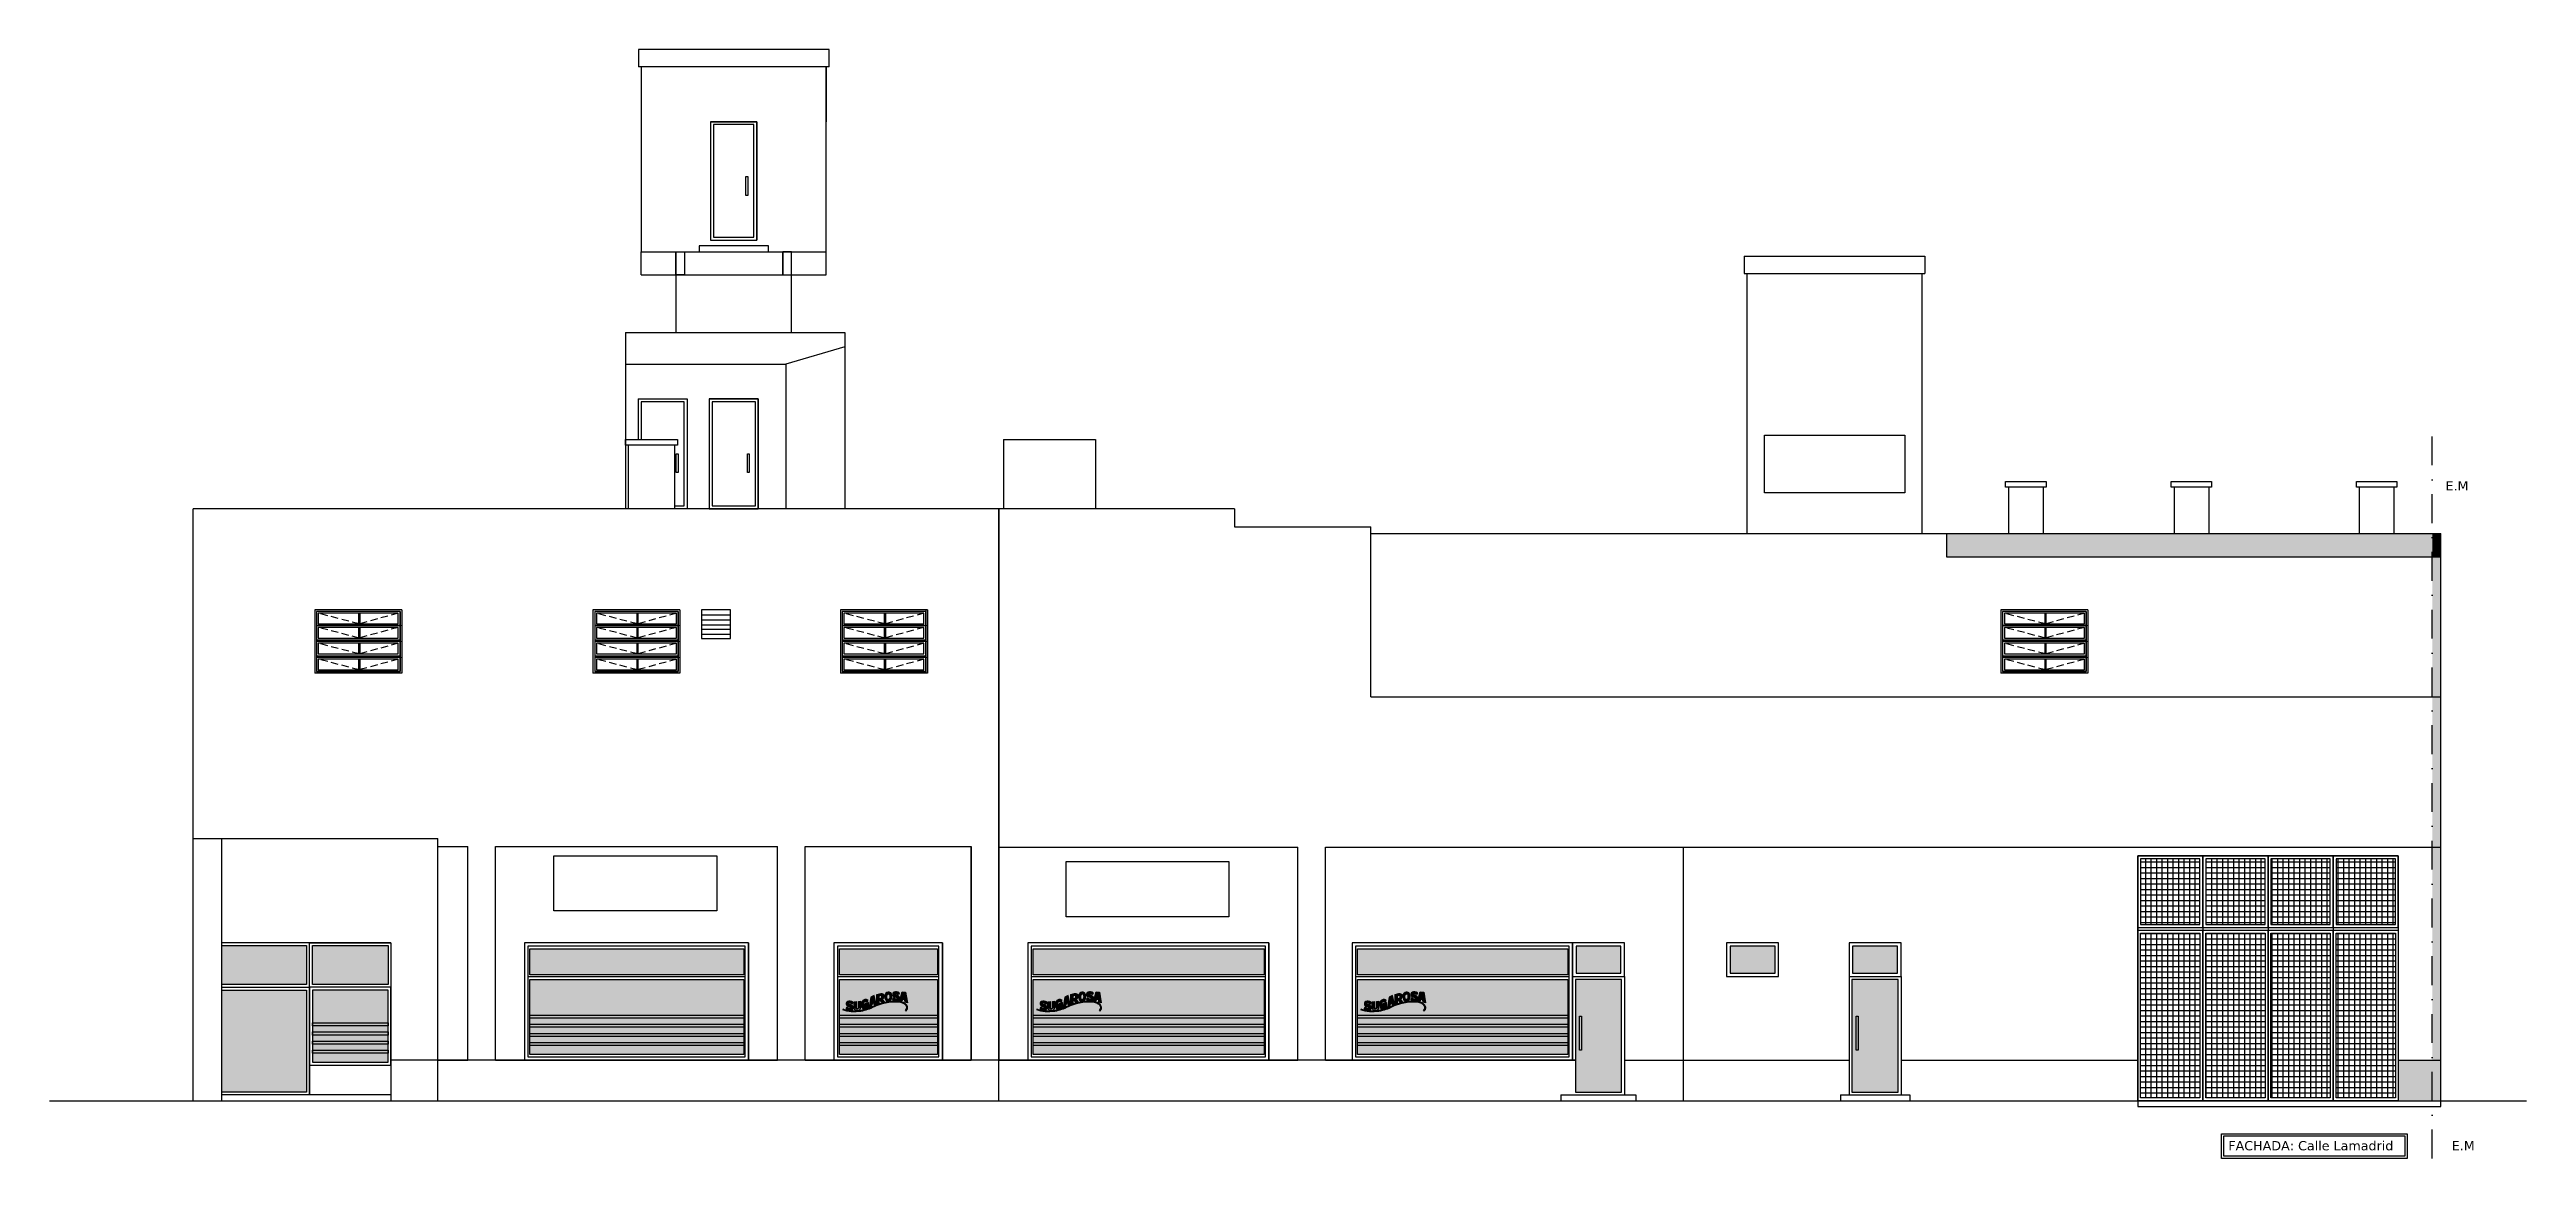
# Model space of a CAD drawing. Header units: millimetres. Extents: x 58411 to 366943, y -302717 to -95300.
# Drawn here: x 314765 to 357649, y -285015 to -265815 of the extents above; entities that cross this region are included whole.
import ezdxf

# ---------------------------------------------------------------- set-up
doc = ezdxf.new("R2010")
doc.units = ezdxf.units.MM
doc.header["$LTSCALE"] = 1000
doc.linetypes.add('DASHDOT', pattern=[1, 0.5, -0.25, 0, -0.25])
doc.linetypes.add('HIDDEN', pattern=[0.375, 0.25, -0.125])
for name, color, linetype in [('A-ABER', 7, 'Continuous'), ('a-Columnas', 12, 'Continuous'), ('A-Mur-Nuevo', 5, 'Continuous'), ('A-MURHATCH NUEVOS', 24, 'Continuous'), ('A-Muros', 3, 'Continuous'), ('A-Muros Nuevos', 1, 'Continuous'), ('A-Murvis', 1, 'Continuous'), ('A-vista', 1, 'Continuous'), ('TXT-LOCAL 100', 191, 'Continuous')]:
    doc.layers.add(name, color=color, linetype=linetype)
doc.styles.add('A-Verdana', font='verdana.ttf')
picture_1 = doc.add_image_def('image1.jpg', size_in_pixel=(697, 236))

msp = doc.modelspace()

# ---------------------------------------------------------------- texts
at = {"layer": 'TXT-LOCAL 100', "color": 0, "style": 'A-Verdana'}
for s, p in [('E.M', (356247.124, -273449.051)), ('FACHADA: Calle Lamadrid', (352486.848, -284873.898)), ('E.M', (356354.738, -284873.898))]:
    msp.add_text(s, height=160, dxfattribs=at).set_placement(p)

# ---------------------------------------------------------------- hatches: boundary and pattern name
at = {"layer": 'A-ABER', "ltscale": 1000}
h = msp.add_hatch(color=253, dxfattribs=at)
h.set_gradient(color1=(186, 227, 225), tint=0.79, name='SPHERICAL')
h.paths.add_polyline_path([(319216.34, -281999.95), (319216.34, -281329.95), (317749.699, -281329.95), (317749.699, -281999.95)])
h = msp.add_hatch(color=253, dxfattribs=at)
h.set_gradient(color1=(186, 227, 225), tint=0.79, name='SPHERICAL')
h.paths.add_polyline_path([(319316.34, -281329.95), (319316.34, -281999.95), (320626.34, -281999.95), (320626.34, -281329.95)])
h = msp.add_hatch(color=253, dxfattribs=at)
h.set_gradient(color1=(186, 227, 225), tint=0.79, name='SPHERICAL')
h.paths.add_polyline_path([(323082.272, -283216.53), (326783.548, -283216.53), (326783.548, -281913.694), (323082.272, -281913.694)])
h.paths.add_polyline_path([(326783.548, -281382.989), (323082.272, -281382.989), (323082.272, -281838.028), (326783.548, -281838.028)])
h = msp.add_hatch(color=253, dxfattribs=at)
h.set_gradient(color1=(186, 227, 225), tint=0.79, name='SPHERICAL')
h.paths.add_polyline_path([(323082.272, -283216.53), (326783.548, -283216.53), (326783.548, -281913.694), (323082.272, -281913.694)])
h.paths.add_polyline_path([(326783.548, -281382.989), (323082.272, -281382.989), (323082.272, -281838.028), (326783.548, -281838.028)])
h = msp.add_hatch(color=253, dxfattribs=at)
h.set_gradient(color1=(186, 227, 225), tint=0.79, name='SPHERICAL')
h.paths.add_polyline_path([(328440.441, -283216.53), (330140.694, -283216.53), (330140.694, -281913.694), (328440.441, -281913.694)])
h.paths.add_polyline_path([(330140.694, -281382.989), (328440.441, -281382.989), (328440.441, -281838.028), (330140.694, -281838.028)])
h = msp.add_hatch(color=253, dxfattribs=at)
h.set_gradient(color1=(186, 227, 225), tint=0.79, name='SPHERICAL')
h.paths.add_polyline_path([(328440.441, -283216.53), (330140.694, -283216.53), (330140.694, -281913.694), (328440.441, -281913.694)])
h.paths.add_polyline_path([(330140.694, -281382.989), (328440.441, -281382.989), (328440.441, -281838.028), (330140.694, -281838.028)])
h = msp.add_hatch(color=253, dxfattribs=at)
h.set_gradient(color1=(186, 227, 225), tint=0.79, name='SPHERICAL')
h.paths.add_polyline_path([(331797.586, -283216.53), (335794.416, -283216.53), (335794.416, -281913.694), (331797.586, -281913.694)])
h.paths.add_polyline_path([(335794.416, -281382.989), (331797.586, -281382.989), (331797.586, -281838.028), (335794.416, -281838.028)])
h = msp.add_hatch(color=253, dxfattribs=at)
h.set_gradient(color1=(186, 227, 225), tint=0.79, name='SPHERICAL')
h.paths.add_polyline_path([(331797.586, -283216.53), (335794.416, -283216.53), (335794.416, -281913.694), (331797.586, -281913.694)])
h.paths.add_polyline_path([(335794.416, -281382.989), (331797.586, -281382.989), (331797.586, -281838.028), (335794.416, -281838.028)])
h = msp.add_hatch(color=253, dxfattribs=at)
h.set_gradient(color1=(186, 227, 225), tint=0.79, name='SPHERICAL')
h.paths.add_polyline_path([(337411.309, -283216.53), (341050.958, -283216.53), (341050.958, -281913.694), (337411.309, -281913.694)])
h.paths.add_polyline_path([(341050.958, -281382.989), (337411.309, -281382.989), (337411.309, -281838.028), (341050.958, -281838.028)])
h = msp.add_hatch(color=253, dxfattribs=at)
h.set_gradient(color1=(186, 227, 225), tint=0.79, name='SPHERICAL')
h.paths.add_polyline_path([(337411.309, -283216.53), (341050.958, -283216.53), (341050.958, -281913.694), (337411.309, -281913.694)])
h.paths.add_polyline_path([(341050.958, -281382.989), (337411.309, -281382.989), (337411.309, -281838.028), (341050.958, -281838.028)])
h = msp.add_hatch(color=253, dxfattribs=at)
h.set_gradient(color1=(186, 227, 225), tint=0.79, name='SPHERICAL')
h.paths.add_polyline_path([(341193.569, -281804.595), (341972.053, -281804.595), (341972.053, -281339.95), (341193.569, -281339.95)])
h = msp.add_hatch(color=253, dxfattribs=at)
h.set_gradient(color1=(186, 227, 225), tint=0.79, name='SPHERICAL')
h.paths.add_polyline_path([(343861.828, -281339.95), (343861.828, -281804.595), (344640.312, -281804.595), (344640.312, -281339.95)])
h = msp.add_hatch(color=253, dxfattribs=at)
h.set_gradient(color1=(186, 227, 225), tint=0.79, name='SPHERICAL')
h.paths.add_polyline_path([(345982.471, -281804.595), (346760.955, -281804.595), (346760.955, -281339.95), (345982.471, -281339.95)])
h = msp.add_hatch(color=253, dxfattribs=at)
h.set_gradient(color1=(186, 227, 225), tint=0.79, name='SPHERICAL')
h.paths.add_polyline_path([(319216.34, -282099.95), (317749.699, -282099.95), (317749.699, -283864.595), (319216.34, -283864.595)])
h = msp.add_hatch(color=253, dxfattribs=at)
h.set_gradient(color1=(186, 227, 225), tint=0.79, name='SPHERICAL')
h.paths.add_polyline_path([(320626.34, -282099.95), (319316.34, -282099.95), (319316.34, -283349.95), (320626.34, -283349.95)])
h = msp.add_hatch(color=253, dxfattribs=at)
h.set_gradient(color1=(186, 227, 225), tint=0.79, name='SPHERICAL')
h.paths.add_polyline_path([(341982.053, -281914.595), (341182.053, -281914.595), (341182.053, -283864.595), (341982.053, -283864.595)])
h.paths.add_polyline_path([(341288.624, -282548.75), (341288.624, -283139.87), (341254.941, -283139.87), (341254.941, -282548.75)], flags=16)
h = msp.add_hatch(color=253, dxfattribs=at)
h.set_gradient(color1=(186, 227, 225), tint=0.79, name='SPHERICAL')
h.paths.add_polyline_path([(346770.955, -281914.595), (345970.955, -281914.595), (345970.955, -283864.595), (346770.955, -283864.595)])
h.paths.add_polyline_path([(346077.526, -282548.75), (346077.526, -283139.87), (346043.843, -283139.87), (346043.843, -282548.75)], flags=16)
at = {"layer": 'a-Columnas', "ltscale": 500}
h = msp.add_hatch(color=256, dxfattribs=at)
h.set_gradient(color1=(179, 165, 148), color2=(177, 162, 145), one_color=1, tint=0.63)
h.paths.add_polyline_path([(356019.121, -274602.623), (356019.121, -274192.325), (347613.006, -274192.325), (347613.006, -274602.623)])
h = msp.add_hatch(color=256, dxfattribs=at)
h.set_gradient(color1=(179, 165, 148), color2=(177, 162, 145), one_color=1, tint=0.63)
h.paths.add_polyline_path([(356169.121, -274192.325), (356019.121, -274192.325), (356019.121, -274602.623), (356169.121, -274602.623)])
h = msp.add_hatch(color=256, dxfattribs=at)
h.set_gradient(color1=(179, 165, 148), color2=(177, 162, 145), one_color=1, tint=0.63)
h.paths.add_polyline_path([(356169.121, -274602.623), (356019.121, -274602.623), (356019.121, -277020.716), (356169.121, -277020.716)])
h = msp.add_hatch(color=256, dxfattribs=at)
h.set_gradient(color1=(153, 135, 112), color2=(156, 138, 115), one_color=1, tint=0.53)
h.paths.add_polyline_path([(356169.121, -277020.716), (356019.121, -277020.716), (356019.121, -279625.98), (356169.121, -279625.98)])
h = msp.add_hatch(color=256, dxfattribs=at)
h.set_gradient(color1=(179, 165, 148), color2=(177, 162, 145), one_color=1, tint=0.63)
h.paths.add_polyline_path([(356169.121, -279625.98), (356019.121, -279625.98), (356019.121, -283314.595), (356169.121, -283314.595)])
h = msp.add_hatch(color=256, dxfattribs=at)
h.set_gradient(color1=(204, 51, 0), color2=(204, 51, 0), one_color=1, tint=0.4)
h.paths.add_polyline_path([(323082.272, -282534.052), (326783.548, -282534.052), (326783.548, -282586.55), (323082.272, -282586.55)])
h = msp.add_hatch(color=256, dxfattribs=at)
h.set_gradient(color1=(204, 51, 0), color2=(204, 51, 0), one_color=1, tint=0.4)
h.paths.add_polyline_path([(328440.441, -282534.052), (330140.694, -282534.052), (330140.694, -282586.55), (328440.441, -282586.55)])
h = msp.add_hatch(color=256, dxfattribs=at)
h.set_gradient(color1=(204, 51, 0), color2=(204, 51, 0), one_color=1, tint=0.4)
h.paths.add_polyline_path([(331797.586, -282534.052), (335794.416, -282534.052), (335794.416, -282586.55), (331797.586, -282586.55)])
h = msp.add_hatch(color=256, dxfattribs=at)
h.set_gradient(color1=(204, 51, 0), color2=(204, 51, 0), one_color=1, tint=0.4)
h.paths.add_polyline_path([(337411.309, -282534.052), (341050.958, -282534.052), (341050.958, -282586.55), (337411.309, -282586.55)])
h = msp.add_hatch(color=256, dxfattribs=at)
h.set_gradient(color1=(132, 132, 132), one_color=1, tint=1, name='CYLINDER')
h.paths.add_polyline_path([(341254.941, -282548.75), (341288.624, -282548.75), (341288.624, -283139.87), (341254.941, -283139.87)])
h = msp.add_hatch(color=256, dxfattribs=at)
h.set_gradient(color1=(132, 132, 132), one_color=1, tint=1, name='CYLINDER')
h.paths.add_polyline_path([(346043.843, -282548.75), (346077.526, -282548.75), (346077.526, -283139.87), (346043.843, -283139.87)])
h = msp.add_hatch(color=256, dxfattribs=at)
h.set_gradient(color1=(204, 51, 0), color2=(204, 51, 0), one_color=1, tint=0.4)
h.paths.add_polyline_path([(319316.34, -282667.472), (320626.34, -282667.472), (320626.34, -282719.971), (319316.34, -282719.971)])
h = msp.add_hatch(color=256, dxfattribs=at)
h.set_gradient(color1=(204, 51, 0), color2=(204, 51, 0), one_color=1, tint=0.4)
h.paths.add_polyline_path([(319316.34, -282824.967), (320626.34, -282824.967), (320626.34, -282877.466), (319316.34, -282877.466)])
h = msp.add_hatch(color=256, dxfattribs=at)
h.set_gradient(color1=(204, 51, 0), color2=(204, 51, 0), one_color=1, tint=0.4)
h.paths.add_polyline_path([(319316.34, -282982.462), (320626.34, -282982.462), (320626.34, -283034.96), (319316.34, -283034.96)])
h = msp.add_hatch(color=256, dxfattribs=at)
h.set_gradient(color1=(204, 51, 0), color2=(204, 51, 0), one_color=1, tint=0.4)
h.paths.add_polyline_path([(323082.272, -282691.547), (326783.548, -282691.547), (326783.548, -282744.045), (323082.272, -282744.045)])
h = msp.add_hatch(color=256, dxfattribs=at)
h.set_gradient(color1=(204, 51, 0), color2=(204, 51, 0), one_color=1, tint=0.4)
h.paths.add_polyline_path([(323082.272, -282849.042), (326783.548, -282849.042), (326783.548, -282901.54), (323082.272, -282901.54)])
h = msp.add_hatch(color=256, dxfattribs=at)
h.set_gradient(color1=(204, 51, 0), color2=(204, 51, 0), one_color=1, tint=0.4)
h.paths.add_polyline_path([(323082.272, -283006.537), (326783.548, -283006.537), (326783.548, -283059.035), (323082.272, -283059.035)])
h = msp.add_hatch(color=256, dxfattribs=at)
h.set_gradient(color1=(204, 51, 0), color2=(204, 51, 0), one_color=1, tint=0.4)
h.paths.add_polyline_path([(328440.441, -282691.547), (330140.694, -282691.547), (330140.694, -282744.045), (328440.441, -282744.045)])
h = msp.add_hatch(color=256, dxfattribs=at)
h.set_gradient(color1=(204, 51, 0), color2=(204, 51, 0), one_color=1, tint=0.4)
h.paths.add_polyline_path([(328440.441, -282849.042), (330140.694, -282849.042), (330140.694, -282901.54), (328440.441, -282901.54)])
h = msp.add_hatch(color=256, dxfattribs=at)
h.set_gradient(color1=(204, 51, 0), color2=(204, 51, 0), one_color=1, tint=0.4)
h.paths.add_polyline_path([(328440.441, -283006.537), (330140.694, -283006.537), (330140.694, -283059.035), (328440.441, -283059.035)])
h = msp.add_hatch(color=256, dxfattribs=at)
h.set_gradient(color1=(204, 51, 0), color2=(204, 51, 0), one_color=1, tint=0.4)
h.paths.add_polyline_path([(331797.586, -282691.547), (335794.416, -282691.547), (335794.416, -282744.045), (331797.586, -282744.045)])
h = msp.add_hatch(color=256, dxfattribs=at)
h.set_gradient(color1=(204, 51, 0), color2=(204, 51, 0), one_color=1, tint=0.4)
h.paths.add_polyline_path([(331797.586, -282849.042), (335794.416, -282849.042), (335794.416, -282901.54), (331797.586, -282901.54)])
h = msp.add_hatch(color=256, dxfattribs=at)
h.set_gradient(color1=(204, 51, 0), color2=(204, 51, 0), one_color=1, tint=0.4)
h.paths.add_polyline_path([(331797.586, -283006.537), (335794.416, -283006.537), (335794.416, -283059.035), (331797.586, -283059.035)])
h = msp.add_hatch(color=256, dxfattribs=at)
h.set_gradient(color1=(204, 51, 0), color2=(204, 51, 0), one_color=1, tint=0.4)
h.paths.add_polyline_path([(337411.309, -282691.547), (341050.958, -282691.547), (341050.958, -282744.045), (337411.309, -282744.045)])
h = msp.add_hatch(color=256, dxfattribs=at)
h.set_gradient(color1=(204, 51, 0), color2=(204, 51, 0), one_color=1, tint=0.4)
h.paths.add_polyline_path([(337411.309, -282849.042), (341050.958, -282849.042), (341050.958, -282901.54), (337411.309, -282901.54)])
h = msp.add_hatch(color=256, dxfattribs=at)
h.set_gradient(color1=(204, 51, 0), color2=(204, 51, 0), one_color=1, tint=0.4)
h.paths.add_polyline_path([(337411.309, -283006.537), (341050.958, -283006.537), (341050.958, -283059.035), (337411.309, -283059.035)])
h = msp.add_hatch(color=256, dxfattribs=at)
h.set_gradient(color1=(204, 51, 0), color2=(204, 51, 0), one_color=1, tint=0.4)
h.paths.add_polyline_path([(319316.34, -283139.957), (320626.34, -283139.957), (320626.34, -283192.455), (319316.34, -283192.455)])
h = msp.add_hatch(color=256, dxfattribs=at)
h.set_gradient(color1=(139, 135, 126), color2=(144, 140, 132), one_color=1, tint=0.54)
h.paths.add_polyline_path([(356019.121, -284014.595), (356019.121, -283314.595), (355429.121, -283314.595), (355429.121, -284014.595)])
h = msp.add_hatch(color=256, dxfattribs=at)
h.set_gradient(color1=(139, 135, 126), color2=(144, 140, 132), one_color=1, tint=0.54)
h.paths.add_polyline_path([(356019.121, -284014.595), (356169.121, -284014.595), (356169.121, -283314.595), (356019.121, -283314.595)])
at = {"layer": 'A-Mur-Nuevo', "ltscale": 500}
h = msp.add_hatch(color=256, dxfattribs=at)
h.set_gradient(color1=(204, 51, 0), color2=(204, 51, 0), one_color=1, tint=0.4)
h.paths.add_polyline_path([(329191.286, -282164.119, 0.200095174), (329155.653, -282159.389), (329091.331, -282176.706), (329090.774, -282341.712), (329125.855, -282328.406), (329125.31, -282280.43), (329146.745, -282275.143), (329176.531, -282311.316), (329213.556, -282300.743), (329183.213, -282260.952, 0.135071059), (329209.102, -282230.9, 0.114854318), (329212.48, -282197.539, 0.213975759)])
h.paths.add_polyline_path([(329125.111, -282201.282), (329125.111, -282248.914), (329160.981, -282237.882, 0.241936957), (329176.923, -282221.012, 0.00609404), (329177.938, -282209.088, 0.295449621), (329167.212, -282192.58, 0.129124162), (329152.376, -282192.277, -0.014593757)], flags=16)
h = msp.add_hatch(color=256, dxfattribs=at)
h.set_gradient(color1=(204, 51, 0), color2=(204, 51, 0), one_color=1, tint=0.4)
h.paths.add_polyline_path([(329246.273, -282154.204, 0.169368023), (329225.273, -282200.425, 0.077384806), (329228.122, -282242.166, 0.088146353), (329248.202, -282279.363, 0.116548748), (329275.53, -282292.062, 0.066445754), (329302.292, -282291.862, 0.150422008), (329331.672, -282268.917, 0.120804685), (329345.726, -282226.776, 0.08495489), (329348.411, -282188.518, 0.133576255), (329328.615, -282148.38, 0.13839515), (329300.932, -282135.928, 0.020865722), (329280.804, -282136.172, 0.206627786)])
h.paths.add_polyline_path([(329282.046, -282168.261, -0.252203662), (329302.386, -282171.166, -0.17673872), (329312.349, -282193.157, -0.08372073), (329311.934, -282231.331, -0.153110775), (329301.141, -282255.812, -0.509248166), (329269.394, -282253.191, -0.131897444), (329261.366, -282230.477, -0.00854201), (329260.007, -282214.141, -0.094854826), (329266.271, -282186.518, -0.191268298)], flags=16)
h = msp.add_hatch(color=256, dxfattribs=at)
h.set_gradient(color1=(204, 51, 0), color2=(204, 51, 0), one_color=1, tint=0.4)
h.paths.add_polyline_path([(329390.206, -282133.987, 0.302713792), (329364.269, -282164.277, 0.108439616), (329367.346, -282194.377, 0.205492889), (329393.911, -282214.653, -0.010187921), (329436.743, -282224.98, -0.870147808), (329440.009, -282251.911, -0.139371961), (329411.025, -282254.359, -0.083350558), (329375.918, -282234.365), (329356.732, -282259.664, 0.049416072), (329379.039, -282274.87, 0.05660259), (329416.378, -282286.044, 0.134107214), (329453.48, -282282.514, 0.21972818), (329480.831, -282259.256, 0.203223687), (329480.014, -282219.267, 0.224932576), (329444.499, -282193.969, 0.05865873), (329413.142, -282187.166, -0.220778664), (329396.329, -282178.055, -0.522897512), (329410.569, -282158.913, -0.092244164), (329441.642, -282162.142, -0.141364548), (329467.768, -282174.383), (329483.688, -282149.084, 0.112924198), (329431.844, -282130.314, 0.138092658)])
h = msp.add_hatch(color=256, dxfattribs=at)
h.set_gradient(color1=(204, 51, 0), color2=(204, 51, 0), one_color=1, tint=0.4)
h.paths.add_polyline_path([(329585.661, -282138.207), (329526.079, -282131.721), (329486.918, -282286.075), (329524.083, -282291.087), (329531.162, -282259.54), (329572.457, -282270.449), (329577.766, -282307.892), (329616.701, -282321.455)])
h = msp.add_hatch(color=256, dxfattribs=at)
h.set_gradient(color1=(204, 51, 0), color2=(204, 51, 0), one_color=1, tint=0.4)
h.paths.add_polyline_path([(332548.432, -282164.119, 0.200095174), (332512.799, -282159.389), (332448.477, -282176.706), (332447.92, -282341.712), (332483.001, -282328.406), (332482.456, -282280.43), (332503.891, -282275.143), (332533.677, -282311.316), (332570.702, -282300.743), (332540.358, -282260.952, 0.135071059), (332566.248, -282230.9, 0.114854318), (332569.626, -282197.539, 0.213975759)])
h.paths.add_polyline_path([(332482.257, -282201.282), (332482.257, -282248.914), (332518.127, -282237.882, 0.241936957), (332534.069, -282221.012, 0.00609404), (332535.084, -282209.088, 0.295449621), (332524.358, -282192.58, 0.129124162), (332509.522, -282192.277, -0.014593757)], flags=16)
h = msp.add_hatch(color=256, dxfattribs=at)
h.set_gradient(color1=(204, 51, 0), color2=(204, 51, 0), one_color=1, tint=0.4)
h.paths.add_polyline_path([(332603.419, -282154.204, 0.169368023), (332582.419, -282200.425, 0.077384806), (332585.268, -282242.166, 0.088146353), (332605.348, -282279.363, 0.116548748), (332632.676, -282292.062, 0.066445754), (332659.438, -282291.862, 0.150422008), (332688.818, -282268.917, 0.120804685), (332702.872, -282226.776, 0.08495489), (332705.557, -282188.518, 0.133576255), (332685.761, -282148.38, 0.13839515), (332658.078, -282135.928, 0.020865722), (332637.95, -282136.172, 0.206627786)])
h.paths.add_polyline_path([(332639.192, -282168.261, -0.252203662), (332659.532, -282171.166, -0.17673872), (332669.495, -282193.157, -0.08372073), (332669.08, -282231.331, -0.153110775), (332658.287, -282255.812, -0.509248166), (332626.54, -282253.191, -0.131897444), (332618.512, -282230.477, -0.00854201), (332617.153, -282214.141, -0.094854826), (332623.417, -282186.518, -0.191268298)], flags=16)
h = msp.add_hatch(color=256, dxfattribs=at)
h.set_gradient(color1=(204, 51, 0), color2=(204, 51, 0), one_color=1, tint=0.4)
h.paths.add_polyline_path([(332747.352, -282133.987, 0.302713792), (332721.415, -282164.277, 0.108439616), (332724.492, -282194.377, 0.205492889), (332751.057, -282214.653, -0.010187921), (332793.889, -282224.98, -0.870147808), (332797.155, -282251.911, -0.139371961), (332768.171, -282254.359, -0.083350558), (332733.064, -282234.365), (332713.878, -282259.664, 0.049416072), (332736.185, -282274.87, 0.05660259), (332773.524, -282286.044, 0.134107214), (332810.626, -282282.514, 0.21972818), (332837.977, -282259.256, 0.203223687), (332837.16, -282219.267, 0.224932576), (332801.645, -282193.969, 0.05865873), (332770.288, -282187.166, -0.220778664), (332753.475, -282178.055, -0.522897512), (332767.715, -282158.913, -0.092244164), (332798.788, -282162.142, -0.141364548), (332824.914, -282174.383), (332840.834, -282149.084, 0.112924198), (332788.99, -282130.314, 0.138092658)])
h = msp.add_hatch(color=256, dxfattribs=at)
h.set_gradient(color1=(204, 51, 0), color2=(204, 51, 0), one_color=1, tint=0.4)
h.paths.add_polyline_path([(332942.807, -282138.207), (332883.225, -282131.721), (332844.064, -282286.075), (332881.229, -282291.087), (332888.308, -282259.54), (332929.603, -282270.449), (332934.912, -282307.892), (332973.847, -282321.455)])
h = msp.add_hatch(color=256, dxfattribs=at)
h.set_gradient(color1=(204, 51, 0), color2=(204, 51, 0), one_color=1, tint=0.4)
h.paths.add_polyline_path([(338162.154, -282164.119, 0.200095174), (338126.521, -282159.389), (338062.199, -282176.706), (338061.642, -282341.712), (338096.723, -282328.406), (338096.178, -282280.43), (338117.613, -282275.143), (338147.4, -282311.316), (338184.424, -282300.743), (338154.081, -282260.952, 0.135071059), (338179.97, -282230.9, 0.114854318), (338183.348, -282197.539, 0.213975759)])
h.paths.add_polyline_path([(338095.98, -282201.282), (338095.98, -282248.914), (338131.85, -282237.882, 0.241936957), (338147.792, -282221.012, 0.00609404), (338148.806, -282209.088, 0.295449621), (338138.081, -282192.58, 0.129124162), (338123.244, -282192.277, -0.014593757)], flags=16)
h = msp.add_hatch(color=256, dxfattribs=at)
h.set_gradient(color1=(204, 51, 0), color2=(204, 51, 0), one_color=1, tint=0.4)
h.paths.add_polyline_path([(338217.141, -282154.204, 0.169368023), (338196.141, -282200.425, 0.077384806), (338198.991, -282242.166, 0.088146353), (338219.07, -282279.363, 0.116548748), (338246.398, -282292.062, 0.066445754), (338273.16, -282291.862, 0.150422008), (338302.541, -282268.917, 0.120804685), (338316.594, -282226.776, 0.08495489), (338319.28, -282188.518, 0.133576255), (338299.483, -282148.38, 0.13839515), (338271.8, -282135.928, 0.020865722), (338251.672, -282136.172, 0.206627786)])
h.paths.add_polyline_path([(338252.914, -282168.261, -0.252203662), (338273.255, -282171.166, -0.17673872), (338283.217, -282193.157, -0.08372073), (338282.802, -282231.331, -0.153110775), (338272.009, -282255.812, -0.509248166), (338240.262, -282253.191, -0.131897444), (338232.235, -282230.477, -0.00854201), (338230.875, -282214.141, -0.094854826), (338237.14, -282186.518, -0.191268298)], flags=16)
h = msp.add_hatch(color=256, dxfattribs=at)
h.set_gradient(color1=(204, 51, 0), color2=(204, 51, 0), one_color=1, tint=0.4)
h.paths.add_polyline_path([(338361.074, -282133.987, 0.302713792), (338335.138, -282164.277, 0.108439616), (338338.214, -282194.377, 0.205492889), (338364.78, -282214.653, -0.010187921), (338407.611, -282224.98, -0.870147808), (338410.877, -282251.911, -0.139371961), (338381.893, -282254.359, -0.083350558), (338346.786, -282234.365), (338327.6, -282259.664, 0.049416072), (338349.907, -282274.87, 0.05660259), (338387.247, -282286.044, 0.134107214), (338424.348, -282282.514, 0.21972818), (338451.699, -282259.256, 0.203223687), (338450.883, -282219.267, 0.224932576), (338415.368, -282193.969, 0.05865873), (338384.011, -282187.166, -0.220778664), (338367.198, -282178.055, -0.522897512), (338381.438, -282158.913, -0.092244164), (338412.51, -282162.142, -0.141364548), (338438.636, -282174.383), (338454.557, -282149.084, 0.112924198), (338402.713, -282130.314, 0.138092658)])
h = msp.add_hatch(color=256, dxfattribs=at)
h.set_gradient(color1=(204, 51, 0), color2=(204, 51, 0), one_color=1, tint=0.4)
h.paths.add_polyline_path([(338556.529, -282138.207), (338496.947, -282131.721), (338457.787, -282286.075), (338494.952, -282291.087), (338502.031, -282259.54), (338543.325, -282270.449), (338548.634, -282307.892), (338587.569, -282321.455)])
h = msp.add_hatch(color=256, dxfattribs=at)
h.set_gradient(color1=(0, 0, 255), color2=(0, 0, 204), one_color=1, tint=0.4)
h.paths.add_polyline_path([(328645.036, -282475.182, 0.051195923), (328810.825, -282467.962, 0.034136389), (328928.708, -282437.965, 0.041940262), (329041.419, -282389.666, -0.036324363), (329182.56, -282336.48, -0.042576691), (329298.857, -282314.963, -0.03683354), (329429.999, -282307.427, -0.090343769), (329519.646, -282319.631, -0.074123035), (329577.701, -282348.125, -0.180514434), (329605.293, -282386.233, -0.178053908), (329602.854, -282426.794), (329584.256, -282453.29), (329594.828, -282463.137, 0.09438363), (329619.336, -282421.587, 0.191429138), (329611.882, -282369.412, 0.161969767), (329562.125, -282323.24, 0.067200453), (329487.618, -282299.431, 0.048269038), (329386.588, -282294.85, 0.014762936), (329284.71, -282301.815, 0.049884806), (329155.053, -282330.869, 0.027057701), (329018.699, -282385.943, -0.032641544), (328905.151, -282432.115, -0.040605952), (328767.627, -282459.758, -0.057757467), (328642.236, -282463.156, -0.056900736), (328558.878, -282447.621, -0.063506739), (328503.777, -282430.204), (328498.989, -282442.476, 0.07472413)])
h = msp.add_hatch(color=256, dxfattribs=at)
h.set_gradient(color1=(204, 51, 0), color2=(204, 51, 0), one_color=1, tint=0.4)
edge = h.paths.add_edge_path()
edge.add_line((328662.771, -282337.235), (328678.692, -282311.936))
edge.add_arc((328611.746, -282415.864), 123.623, 57.2118484, 82.9829946)
edge.add_arc((328612.55, -282368.947), 77.117, 79.3153679, 110.7649701)
edge.add_arc((328594.964, -282331.441), 35.951, 105.7438088, 173.1109599)
edge.add_arc((328629.389, -282335.17), 70.576, 173.4574482, 198.2132442)
edge.add_arc((328599.258, -282336.412), 42.375, 209.4230687, 259.2204848)
edge.add_arc((328356.946, -283433.6), 1081.271, 75.2770123, 77.4806228, ccw=False)
edge.add_arc((328631.5, -282401.525), 13.695, -75.142054, 88.9703019, ccw=False)
edge.add_arc((328616.214, -282365.007), 53.188, 258.9596024, 290.6968628, ccw=False)
edge.add_arc((328648.028, -282302.646), 122.021, 230.8085083, 249.8669954, ccw=False)
edge.add_line((328570.922, -282397.217), (328551.735, -282422.516))
edge.add_arc((328639.631, -282317.541), 136.913, 230.0604452, 241.3765696)
edge.add_arc((328641.907, -282278.917), 172.698, 246.8607867, 259.3489009)
edge.add_arc((328623.471, -282379.211), 70.726, 259.0097736, 290.7112631)
edge.add_arc((328636.974, -282404.12), 42.821, 285.5918188, 335.162069)
edge.add_arc((328628.266, -282403.077), 51.234, 338.194939, 384.1446252)
edge.add_arc((328630.565, -282406.946), 50.916, 29.1830446, 79.8898704)
edge.add_arc((328594.929, -282486.601), 137.221, 71.0446569, 84.4728602)
edge.add_arc((328609.553, -282327.352), 22.709, 216.6482855, 266.4481499, ccw=False)
edge.add_arc((328605.102, -282336.283), 14.525, 88.1440444, 198.5638687, ccw=False)
edge.add_arc((328612.434, -282406.875), 85.386, 73.5275493, 94.6086964, ccw=False)
edge.add_arc((328628.492, -282376.395), 52.043, 48.8022294, 80.9873331, ccw=False)
h = msp.add_hatch(color=256, dxfattribs=at)
h.set_gradient(color1=(204, 51, 0), color2=(204, 51, 0), one_color=1, tint=0.4)
edge = h.paths.add_edge_path()
edge.add_line((328693.897, -282301.651), (328730.012, -282298.489))
edge.add_line((328730.012, -282298.489), (328730.539, -282403.625))
edge.add_arc((328751.106, -282399.513), 20.974, 191.3080348, 342.7470316)
edge.add_line((328771.136, -282405.733), (328771.136, -282294.536))
edge.add_line((328771.136, -282294.536), (328805.143, -282289.793))
edge.add_line((328805.143, -282289.793), (328805.143, -282409.752))
edge.add_arc((328758.2, -282405.301), 47.154, 282.9517822, 354.5841457, ccw=False)
edge.add_arc((328751.894, -282365.315), 87.581, 251.2138442, 281.1085691, ccw=False)
edge.add_arc((328744.191, -282401.445), 51.08, 192.6714179, 246.3375255, ccw=False)
edge.add_line((328694.355, -282412.65), (328693.897, -282301.651))
h = msp.add_hatch(color=256, dxfattribs=at)
h.set_gradient(color1=(204, 51, 0), color2=(204, 51, 0), one_color=1, tint=0.4)
edge = h.paths.add_edge_path()
edge.add_arc((328867.692, -282359.151), 41.85, -30.6349397, 4.223381, ccw=False)
edge.add_arc((328881.81, -282367.002), 25.706, 174.625415, 328.3872791, ccw=False)
edge.add_arc((328956.864, -282355.449), 101.063, 157.4271918, 185.191979, ccw=False)
edge.add_arc((328908.539, -282342.008), 51.646, 117.8632889, 150.6004818, ccw=False)
edge.add_arc((328898.89, -282328.013), 34.82, 61.5986562, 114.5882993, ccw=False)
edge.add_arc((328871.744, -282362.038), 78.043, 48.1302542, 55.9402933, ccw=False)
edge.add_line((328923.832, -282303.923), (328938.226, -282272.468))
edge.add_arc((328891.277, -282364.232), 103.076, 62.9044479, 80.1507908)
edge.add_arc((328897.844, -282332.205), 70.405, 80.9579769, 102.9231412)
edge.add_arc((328898.035, -282332.819), 71.046, 102.9623671, 144.6800883)
edge.add_arc((328902.225, -282340.332), 78.895, 141.9865539, 174.3930617)
edge.add_arc((328957.014, -282350.639), 134.518, 172.3036133, 190.2054531)
edge.add_arc((328884.617, -282372.102), 60.041, 182.2625198, 227.3464109)
edge.add_arc((328880.757, -282367.681), 60.956, 232.8385212, 280.5099443)
edge.add_arc((328879.678, -282375.536), 53.489, 283.1818447, 324.9325821)
edge.add_arc((328924.951, -282404.57), 2.261, 228.6448988, 330.3557573)
edge.add_arc((329044.761, -282341.599), 134.144, 208.5394895, 211.4429375)
edge.add_line((328930.314, -282411.575), (328943.225, -282406.217))
edge.add_line((328943.225, -282406.217), (328943.225, -282314.503))
edge.add_line((328943.225, -282314.503), (328886.342, -282330.182))
edge.add_line((328886.342, -282330.182), (328886.342, -282363.022))
edge.add_line((328886.342, -282363.022), (328909.428, -282356.069))
h = msp.add_hatch(color=256, dxfattribs=at)
h.set_gradient(color1=(204, 51, 0), color2=(204, 51, 0), one_color=1, tint=0.4)
h.paths.add_polyline_path([(328957.97, -282402.101), (328997.656, -282385.1), (329003.544, -282343.469), (329038.651, -282329.52), (329046.937, -282361.342), (329078.337, -282346.303), (329044.138, -282195.739), (328986.354, -282221.894)])
h.paths.add_polyline_path([(329031.935, -282297.262), (329010.884, -282304.557), (329018.91, -282238.345)], flags=16)
h = msp.add_hatch(color=256, dxfattribs=at)
h.set_gradient(color1=(0, 0, 255), color2=(0, 0, 204), one_color=1, tint=0.4)
h.paths.add_polyline_path([(332002.182, -282475.182, 0.051195923), (332167.971, -282467.962, 0.034136389), (332285.854, -282437.965, 0.041940262), (332398.565, -282389.666, -0.036324363), (332539.706, -282336.48, -0.042576691), (332656.003, -282314.963, -0.03683354), (332787.145, -282307.427, -0.090343769), (332876.792, -282319.631, -0.074123035), (332934.847, -282348.125, -0.180514434), (332962.439, -282386.233, -0.178053908), (332960, -282426.794), (332941.402, -282453.29), (332951.974, -282463.137, 0.09438363), (332976.482, -282421.587, 0.191429138), (332969.028, -282369.412, 0.161969767), (332919.271, -282323.24, 0.067200453), (332844.764, -282299.431, 0.048269038), (332743.734, -282294.85, 0.014762936), (332641.856, -282301.815, 0.049884806), (332512.199, -282330.869, 0.027057701), (332375.845, -282385.943, -0.032641544), (332262.297, -282432.115, -0.040605952), (332124.773, -282459.758, -0.057757467), (331999.382, -282463.156, -0.056900736), (331916.024, -282447.621, -0.063506739), (331860.923, -282430.204), (331856.135, -282442.476, 0.07472413)])
h = msp.add_hatch(color=256, dxfattribs=at)
h.set_gradient(color1=(204, 51, 0), color2=(204, 51, 0), one_color=1, tint=0.4)
edge = h.paths.add_edge_path()
edge.add_line((332019.917, -282337.235), (332035.838, -282311.936))
edge.add_arc((331968.891, -282415.864), 123.623, 57.2118484, 82.9829946)
edge.add_arc((331969.696, -282368.947), 77.117, 79.3153679, 110.7649701)
edge.add_arc((331952.11, -282331.441), 35.951, 105.7438088, 173.1109599)
edge.add_arc((331986.535, -282335.17), 70.576, 173.4574482, 198.2132442)
edge.add_arc((331956.404, -282336.412), 42.375, 209.4230687, 259.2204848)
edge.add_arc((331714.092, -283433.6), 1081.271, 75.2770123, 77.4806228, ccw=False)
edge.add_arc((331988.646, -282401.525), 13.695, -75.142054, 88.9703019, ccw=False)
edge.add_arc((331973.36, -282365.007), 53.188, 258.9596024, 290.6968628, ccw=False)
edge.add_arc((332005.174, -282302.646), 122.021, 230.8085083, 249.8669954, ccw=False)
edge.add_line((331928.068, -282397.217), (331908.881, -282422.516))
edge.add_arc((331996.777, -282317.541), 136.913, 230.0604452, 241.3765696)
edge.add_arc((331999.053, -282278.917), 172.698, 246.8607867, 259.3489009)
edge.add_arc((331980.617, -282379.211), 70.726, 259.0097736, 290.7112631)
edge.add_arc((331994.12, -282404.12), 42.821, 285.5918188, 335.162069)
edge.add_arc((331985.412, -282403.077), 51.234, 338.194939, 384.1446252)
edge.add_arc((331987.711, -282406.946), 50.916, 29.1830446, 79.8898704)
edge.add_arc((331952.075, -282486.601), 137.221, 71.0446569, 84.4728602)
edge.add_arc((331966.699, -282327.352), 22.709, 216.6482855, 266.4481499, ccw=False)
edge.add_arc((331962.248, -282336.283), 14.525, 88.1440444, 198.5638687, ccw=False)
edge.add_arc((331969.58, -282406.875), 85.386, 73.5275493, 94.6086964, ccw=False)
edge.add_arc((331985.638, -282376.395), 52.043, 48.8022294, 80.9873331, ccw=False)
h = msp.add_hatch(color=256, dxfattribs=at)
h.set_gradient(color1=(204, 51, 0), color2=(204, 51, 0), one_color=1, tint=0.4)
edge = h.paths.add_edge_path()
edge.add_line((332051.043, -282301.651), (332087.158, -282298.489))
edge.add_line((332087.158, -282298.489), (332087.685, -282403.625))
edge.add_arc((332108.252, -282399.513), 20.974, 191.3080348, 342.7470316)
edge.add_line((332128.282, -282405.733), (332128.282, -282294.536))
edge.add_line((332128.282, -282294.536), (332162.289, -282289.793))
edge.add_line((332162.289, -282289.793), (332162.289, -282409.752))
edge.add_arc((332115.346, -282405.301), 47.154, 282.9517822, 354.5841457, ccw=False)
edge.add_arc((332109.04, -282365.315), 87.581, 251.2138442, 281.1085691, ccw=False)
edge.add_arc((332101.337, -282401.445), 51.08, 192.6714179, 246.3375255, ccw=False)
edge.add_line((332051.501, -282412.65), (332051.043, -282301.651))
h = msp.add_hatch(color=256, dxfattribs=at)
h.set_gradient(color1=(204, 51, 0), color2=(204, 51, 0), one_color=1, tint=0.4)
edge = h.paths.add_edge_path()
edge.add_arc((332224.838, -282359.151), 41.85, -30.6349397, 4.223381, ccw=False)
edge.add_arc((332238.956, -282367.002), 25.706, 174.625415, 328.3872791, ccw=False)
edge.add_arc((332314.01, -282355.449), 101.063, 157.4271918, 185.191979, ccw=False)
edge.add_arc((332265.685, -282342.008), 51.646, 117.8632889, 150.6004818, ccw=False)
edge.add_arc((332256.036, -282328.013), 34.82, 61.5986562, 114.5882993, ccw=False)
edge.add_arc((332228.89, -282362.038), 78.043, 48.1302542, 55.9402933, ccw=False)
edge.add_line((332280.978, -282303.923), (332295.372, -282272.468))
edge.add_arc((332248.423, -282364.232), 103.076, 62.9044479, 80.1507908)
edge.add_arc((332254.99, -282332.205), 70.405, 80.9579769, 102.9231412)
edge.add_arc((332255.181, -282332.819), 71.046, 102.9623671, 144.6800883)
edge.add_arc((332259.371, -282340.332), 78.895, 141.9865539, 174.3930617)
edge.add_arc((332314.16, -282350.639), 134.518, 172.3036133, 190.2054531)
edge.add_arc((332241.763, -282372.102), 60.041, 182.2625198, 227.3464109)
edge.add_arc((332237.903, -282367.681), 60.956, 232.8385212, 280.5099443)
edge.add_arc((332236.824, -282375.536), 53.489, 283.1818447, 324.9325821)
edge.add_arc((332282.097, -282404.57), 2.261, 228.6448988, 330.3557573)
edge.add_arc((332401.907, -282341.599), 134.144, 208.5394895, 211.4429375)
edge.add_line((332287.46, -282411.575), (332300.371, -282406.217))
edge.add_line((332300.371, -282406.217), (332300.371, -282314.503))
edge.add_line((332300.371, -282314.503), (332243.488, -282330.182))
edge.add_line((332243.488, -282330.182), (332243.488, -282363.022))
edge.add_line((332243.488, -282363.022), (332266.574, -282356.069))
h = msp.add_hatch(color=256, dxfattribs=at)
h.set_gradient(color1=(204, 51, 0), color2=(204, 51, 0), one_color=1, tint=0.4)
h.paths.add_polyline_path([(332315.116, -282402.101), (332354.802, -282385.1), (332360.69, -282343.469), (332395.797, -282329.52), (332404.083, -282361.342), (332435.483, -282346.303), (332401.284, -282195.739), (332343.5, -282221.894)])
h.paths.add_polyline_path([(332389.081, -282297.262), (332368.03, -282304.557), (332376.056, -282238.345)], flags=16)
h = msp.add_hatch(color=256, dxfattribs=at)
h.set_gradient(color1=(0, 0, 255), color2=(0, 0, 204), one_color=1, tint=0.4)
h.paths.add_polyline_path([(337615.905, -282475.182, 0.051195923), (337781.693, -282467.962, 0.034136389), (337899.576, -282437.965, 0.041940262), (338012.288, -282389.666, -0.036324363), (338153.428, -282336.48, -0.042576691), (338269.725, -282314.963, -0.03683354), (338400.867, -282307.427, -0.090343769), (338490.515, -282319.631, -0.074123035), (338548.569, -282348.125, -0.180514434), (338576.161, -282386.233, -0.178053908), (338573.722, -282426.794), (338555.124, -282453.29), (338565.696, -282463.137, 0.09438363), (338590.205, -282421.587, 0.191429138), (338582.751, -282369.412, 0.161969767), (338532.994, -282323.24, 0.067200453), (338458.486, -282299.431, 0.048269038), (338357.457, -282294.85, 0.014762936), (338255.578, -282301.815, 0.049884806), (338125.921, -282330.869, 0.027057701), (337989.567, -282385.943, -0.032641544), (337876.02, -282432.115, -0.040605952), (337738.495, -282459.758, -0.057757467), (337613.104, -282463.156, -0.056900736), (337529.746, -282447.621, -0.063506739), (337474.645, -282430.204), (337469.857, -282442.476, 0.07472413)])
h = msp.add_hatch(color=256, dxfattribs=at)
h.set_gradient(color1=(204, 51, 0), color2=(204, 51, 0), one_color=1, tint=0.4)
edge = h.paths.add_edge_path()
edge.add_line((337633.64, -282337.235), (337649.56, -282311.936))
edge.add_arc((337582.614, -282415.864), 123.623, 57.2118484, 82.9829946)
edge.add_arc((337583.418, -282368.947), 77.117, 79.3153679, 110.7649701)
edge.add_arc((337565.833, -282331.441), 35.951, 105.7438088, 173.1109599)
edge.add_arc((337600.258, -282335.17), 70.576, 173.4574482, 198.2132442)
edge.add_arc((337570.126, -282336.412), 42.375, 209.4230687, 259.2204848)
edge.add_arc((337327.814, -283433.6), 1081.271, 75.2770123, 77.4806228, ccw=False)
edge.add_arc((337602.369, -282401.525), 13.695, -75.142054, 88.9703019, ccw=False)
edge.add_arc((337587.083, -282365.007), 53.188, 258.9596024, 290.6968628, ccw=False)
edge.add_arc((337618.897, -282302.646), 122.021, 230.8085083, 249.8669954, ccw=False)
edge.add_line((337541.79, -282397.217), (337522.604, -282422.516))
edge.add_arc((337610.499, -282317.541), 136.913, 230.0604452, 241.3765696)
edge.add_arc((337612.775, -282278.917), 172.698, 246.8607867, 259.3489009)
edge.add_arc((337594.339, -282379.211), 70.726, 259.0097736, 290.7112631)
edge.add_arc((337607.842, -282404.12), 42.821, 285.5918188, 335.162069)
edge.add_arc((337599.134, -282403.077), 51.234, 338.194939, 384.1446252)
edge.add_arc((337601.433, -282406.946), 50.916, 29.1830446, 79.8898704)
edge.add_arc((337565.798, -282486.601), 137.221, 71.0446569, 84.4728602)
edge.add_arc((337580.421, -282327.352), 22.709, 216.6482855, 266.4481499, ccw=False)
edge.add_arc((337575.971, -282336.283), 14.525, 88.1440444, 198.5638687, ccw=False)
edge.add_arc((337583.302, -282406.875), 85.386, 73.5275493, 94.6086964, ccw=False)
edge.add_arc((337599.361, -282376.395), 52.043, 48.8022294, 80.9873331, ccw=False)
h = msp.add_hatch(color=256, dxfattribs=at)
h.set_gradient(color1=(204, 51, 0), color2=(204, 51, 0), one_color=1, tint=0.4)
edge = h.paths.add_edge_path()
edge.add_line((337664.765, -282301.651), (337700.881, -282298.489))
edge.add_line((337700.881, -282298.489), (337701.408, -282403.625))
edge.add_arc((337721.974, -282399.513), 20.974, 191.3080348, 342.7470316)
edge.add_line((337742.005, -282405.733), (337742.005, -282294.536))
edge.add_line((337742.005, -282294.536), (337776.011, -282289.793))
edge.add_line((337776.011, -282289.793), (337776.011, -282409.752))
edge.add_arc((337729.068, -282405.301), 47.154, 282.9517822, 354.5841457, ccw=False)
edge.add_arc((337722.762, -282365.315), 87.581, 251.2138442, 281.1085691, ccw=False)
edge.add_arc((337715.059, -282401.445), 51.08, 192.6714179, 246.3375255, ccw=False)
edge.add_line((337665.223, -282412.65), (337664.765, -282301.651))
h = msp.add_hatch(color=256, dxfattribs=at)
h.set_gradient(color1=(204, 51, 0), color2=(204, 51, 0), one_color=1, tint=0.4)
edge = h.paths.add_edge_path()
edge.add_arc((337838.56, -282359.151), 41.85, -30.6349397, 4.223381, ccw=False)
edge.add_arc((337852.678, -282367.002), 25.706, 174.625415, 328.3872791, ccw=False)
edge.add_arc((337927.733, -282355.449), 101.063, 157.4271918, 185.191979, ccw=False)
edge.add_arc((337879.407, -282342.008), 51.646, 117.8632889, 150.6004818, ccw=False)
edge.add_arc((337869.758, -282328.013), 34.82, 61.5986562, 114.5882993, ccw=False)
edge.add_arc((337842.612, -282362.038), 78.043, 48.1302542, 55.9402933, ccw=False)
edge.add_line((337894.701, -282303.923), (337909.094, -282272.468))
edge.add_arc((337862.146, -282364.232), 103.076, 62.9044479, 80.1507908)
edge.add_arc((337868.713, -282332.205), 70.405, 80.9579769, 102.9231412)
edge.add_arc((337868.904, -282332.819), 71.046, 102.9623671, 144.6800883)
edge.add_arc((337873.093, -282340.332), 78.895, 141.9865539, 174.3930617)
edge.add_arc((337927.882, -282350.639), 134.518, 172.3036133, 190.2054531)
edge.add_arc((337855.486, -282372.102), 60.041, 182.2625198, 227.3464109)
edge.add_arc((337851.626, -282367.681), 60.956, 232.8385212, 280.5099443)
edge.add_arc((337850.547, -282375.536), 53.489, 283.1818447, 324.9325821)
edge.add_arc((337895.82, -282404.57), 2.261, 228.6448988, 330.3557573)
edge.add_arc((338015.629, -282341.599), 134.144, 208.5394895, 211.4429375)
edge.add_line((337901.182, -282411.575), (337914.094, -282406.217))
edge.add_line((337914.094, -282406.217), (337914.094, -282314.503))
edge.add_line((337914.094, -282314.503), (337857.21, -282330.182))
edge.add_line((337857.21, -282330.182), (337857.21, -282363.022))
edge.add_line((337857.21, -282363.022), (337880.297, -282356.069))
h = msp.add_hatch(color=256, dxfattribs=at)
h.set_gradient(color1=(204, 51, 0), color2=(204, 51, 0), one_color=1, tint=0.4)
h.paths.add_polyline_path([(337928.838, -282402.101), (337968.525, -282385.1), (337974.412, -282343.469), (338009.519, -282329.52), (338017.805, -282361.342), (338049.205, -282346.303), (338015.007, -282195.739), (337957.222, -282221.894)])
h.paths.add_polyline_path([(338002.804, -282297.262), (337981.752, -282304.557), (337989.778, -282238.345)], flags=16)
at = {"layer": 'A-MURHATCH NUEVOS', "linetype": 'Continuous', "ltscale": 0.5}
h = msp.add_hatch(dxfattribs=at)
h.set_pattern_fill('NET', color=24, scale=30, angle=180)
h.set_pattern_definition([(180, (22729.7, -11561.29), (-1e-14, -95.25), []), (270, (22729.7, -11561.29), (95.25, -2e-14), [])])
h.paths.add_polyline_path([(351996.621, -281114.595), (350969.121, -281114.595), (350969.121, -283964.595), (351996.621, -283964.595)])
h.paths.add_polyline_path([(352096.621, -283964.595), (353124.121, -283964.595), (353124.121, -281114.595), (352096.621, -281114.595)])
h.paths.add_polyline_path([(353224.121, -283964.595), (354251.621, -283964.595), (354251.621, -281114.595), (353224.121, -281114.595)])
h.paths.add_polyline_path([(354351.621, -283964.595), (355379.121, -283964.595), (355379.121, -281114.595), (354351.621, -281114.595)])
h.paths.add_polyline_path([(355379.121, -280964.595), (355379.121, -279824.595), (354351.621, -279824.595), (354351.621, -280964.595)])
h.paths.add_polyline_path([(354251.621, -279824.595), (353224.121, -279824.595), (353224.121, -280964.595), (354251.621, -280964.595)])
h.paths.add_polyline_path([(353124.121, -280964.595), (353124.121, -279824.595), (352096.621, -279824.595), (352096.621, -280964.595)])
h.paths.add_polyline_path([(351996.621, -279824.595), (350969.121, -279824.595), (350969.121, -280964.595), (351996.621, -280964.595)])

# ---------------------------------------------------------------- linework, layer by layer
at = {"linetype": 'DASHDOT'}
msp.add_line((356019.121, -285014.595), (356019.121, -272364.595), dxfattribs=at)
at = {"ltscale": 500}
for points in [[(317749.699, -281329.95), (319216.34, -281329.95), (319216.34, -281999.95), (317749.699, -281999.95)], [(317749.699, -282099.95), (319216.34, -282099.95), (319216.34, -283864.595), (317749.699, -283864.595)]]:
    msp.add_lwpolyline(points, dxfattribs=at)
for points in [[(320626.34, -281999.95), (319316.34, -281999.95), (319316.34, -281329.95), (320626.34, -281329.95)], [(323082.272, -281382.989), (326783.548, -281382.989), (326783.548, -281838.028), (323082.272, -281838.028)], [(328440.441, -281382.989), (330140.694, -281382.989), (330140.694, -281838.028), (328440.441, -281838.028)], [(331797.586, -281382.989), (335794.416, -281382.989), (335794.416, -281838.028), (331797.586, -281838.028)], [(337411.309, -281382.989), (341050.958, -281382.989), (341050.958, -281838.028), (337411.309, -281838.028)], [(341972.053, -281339.95), (341193.569, -281339.95), (341193.569, -281804.595), (341972.053, -281804.595)], [(343861.828, -281804.595), (344640.312, -281804.595), (344640.312, -281339.95), (343861.828, -281339.95)], [(346760.955, -281339.95), (345982.471, -281339.95), (345982.471, -281804.595), (346760.955, -281804.595)], [(320626.34, -282099.95), (319316.34, -282099.95), (319316.34, -283349.95), (320626.34, -283349.95)], [(323082.272, -281913.694), (326783.548, -281913.694), (326783.548, -283216.53), (323082.272, -283216.53)], [(328440.441, -281913.694), (330140.694, -281913.694), (330140.694, -283216.53), (328440.441, -283216.53)], [(331797.586, -281913.694), (335794.416, -281913.694), (335794.416, -283216.53), (331797.586, -283216.53)], [(337411.309, -281913.694), (341050.958, -281913.694), (341050.958, -283216.53), (337411.309, -283216.53)], [(341982.053, -281914.595), (341182.053, -281914.595), (341182.053, -283864.595), (341982.053, -283864.595)], [(346770.955, -281914.595), (345970.955, -281914.595), (345970.955, -283864.595), (346770.955, -283864.595)], [(346043.843, -282548.75), (346077.526, -282548.75), (346077.526, -283139.87), (346043.843, -283139.87)]]:
    msp.add_lwpolyline(points, close=True, dxfattribs=at)
for points in [[(329584.256, -282453.29), (329594.828, -282463.137, 0.09438363), (329619.336, -282421.587, 0.191429138), (329611.882, -282369.412, 0.161969767), (329562.125, -282323.24, 0.067200453), (329487.618, -282299.431, 0.048269038), (329386.588, -282294.85, 0.014762936), (329284.71, -282301.815, 0.049884806), (329155.053, -282330.869, 0.027057701), (329018.699, -282385.943, -0.032641544), (328905.151, -282432.115, -0.040605952), (328767.627, -282459.758, -0.057757467), (328642.236, -282463.156, -0.056900736), (328558.878, -282447.621, -0.063506739), (328503.777, -282430.204), (328498.989, -282442.476)], [(329584.256, -282453.29), (329602.854, -282426.794, 0.178053908), (329605.293, -282386.233, 0.167662244), (329580.449, -282350.053, 0.077971571), (329519.646, -282319.631, 0.090343769), (329429.999, -282307.427, 0.03683354), (329298.857, -282314.963, 0.042576691), (329182.56, -282336.48, 0.036324363), (329041.419, -282389.666, -0.041940262), (328928.708, -282437.965, -0.034136389), (328810.825, -282467.962, -0.051195923), (328645.036, -282475.182, -0.07472413), (328498.989, -282442.476, 89.593385022)], [(332941.402, -282453.29), (332951.974, -282463.137, 0.09438363), (332976.482, -282421.587, 0.191429138), (332969.028, -282369.412, 0.161969767), (332919.271, -282323.24, 0.067200453), (332844.764, -282299.431, 0.048269038), (332743.734, -282294.85, 0.014762936), (332641.856, -282301.815, 0.049884806), (332512.199, -282330.869, 0.027057701), (332375.845, -282385.943, -0.032641544), (332262.297, -282432.115, -0.040605952), (332124.773, -282459.758, -0.057757467), (331999.382, -282463.156, -0.056900736), (331916.024, -282447.621, -0.063506739), (331860.923, -282430.204), (331856.135, -282442.476)], [(332941.402, -282453.29), (332960, -282426.794, 0.178053908), (332962.439, -282386.233, 0.167662244), (332937.595, -282350.053, 0.077971571), (332876.792, -282319.631, 0.090343769), (332787.145, -282307.427, 0.03683354), (332656.003, -282314.963, 0.042576691), (332539.706, -282336.48, 0.036324363), (332398.565, -282389.666, -0.041940262), (332285.854, -282437.965, -0.034136389), (332167.971, -282467.962, -0.051195923), (332002.182, -282475.182, -0.07472413), (331856.135, -282442.476, 89.593385022)], [(338555.124, -282453.29), (338565.696, -282463.137, 0.09438363), (338590.205, -282421.587, 0.191429138), (338582.751, -282369.412, 0.161969767), (338532.994, -282323.24, 0.067200453), (338458.486, -282299.431, 0.048269038), (338357.457, -282294.85, 0.014762936), (338255.578, -282301.815, 0.049884806), (338125.921, -282330.869, 0.027057701), (337989.567, -282385.943, -0.032641544), (337876.02, -282432.115, -0.040605952), (337738.495, -282459.758, -0.057757467), (337613.104, -282463.156, -0.056900736), (337529.746, -282447.621, -0.063506739), (337474.645, -282430.204), (337469.857, -282442.476)], [(338555.124, -282453.29), (338573.722, -282426.794, 0.178053908), (338576.161, -282386.233, 0.167662244), (338551.317, -282350.053, 0.077971571), (338490.515, -282319.631, 0.090343769), (338400.867, -282307.427, 0.03683354), (338269.725, -282314.963, 0.042576691), (338153.428, -282336.48, 0.036324363), (338012.288, -282389.666, -0.041940262), (337899.576, -282437.965, -0.034136389), (337781.693, -282467.962, -0.051195923), (337615.905, -282475.182, -0.07472413), (337469.857, -282442.476, 89.593385022)]]:
    msp.add_lwpolyline(points, format="xyb", dxfattribs=at)
at = {"layer": 'a-Columnas', "ltscale": 500}
msp.add_line((314765.482, -284014.595), (357648.892, -284014.595), dxfattribs=at)
for points in [[(343801.828, -281864.595), (344700.312, -281864.595), (344700.312, -281279.95), (343801.828, -281279.95)], [(323082.272, -281382.989), (326783.548, -281382.989), (326783.548, -281838.028), (323082.272, -281838.028)], [(328440.441, -281382.989), (330140.694, -281382.989), (330140.694, -281838.028), (328440.441, -281838.028)], [(328440.441, -281382.989), (330140.694, -281382.989), (330140.694, -281838.028), (328440.441, -281838.028)], [(331797.586, -281382.989), (335794.416, -281382.989), (335794.416, -281838.028), (331797.586, -281838.028)], [(331797.586, -281382.989), (335794.416, -281382.989), (335794.416, -281838.028), (331797.586, -281838.028)], [(337411.309, -281382.989), (341050.958, -281382.989), (341050.958, -281838.028), (337411.309, -281838.028)], [(337411.309, -281382.989), (341050.958, -281382.989), (341050.958, -281838.028), (337411.309, -281838.028)], [(323082.272, -281913.694), (326783.548, -281913.694), (326783.548, -283216.53), (323082.272, -283216.53)], [(328440.441, -281913.694), (330140.694, -281913.694), (330140.694, -283216.53), (328440.441, -283216.53)], [(328440.441, -281913.694), (330140.694, -281913.694), (330140.694, -283216.53), (328440.441, -283216.53)], [(331797.586, -281913.694), (335794.416, -281913.694), (335794.416, -283216.53), (331797.586, -283216.53)], [(331797.586, -281913.694), (335794.416, -281913.694), (335794.416, -283216.53), (331797.586, -283216.53)], [(337411.309, -281913.694), (341050.958, -281913.694), (341050.958, -283216.53), (337411.309, -283216.53)], [(337411.309, -281913.694), (341050.958, -281913.694), (341050.958, -283216.53), (337411.309, -283216.53)], [(323082.272, -282534.052), (326783.548, -282534.052), (326783.548, -282586.55), (323082.272, -282586.55)], [(328440.441, -282534.052), (330140.694, -282534.052), (330140.694, -282586.55), (328440.441, -282586.55)], [(331797.586, -282534.052), (335794.416, -282534.052), (335794.416, -282586.55), (331797.586, -282586.55)], [(337411.309, -282534.052), (341050.958, -282534.052), (341050.958, -282586.55), (337411.309, -282586.55)], [(319316.34, -282667.472), (320626.34, -282667.472), (320626.34, -282719.971), (319316.34, -282719.971)], [(319316.34, -282824.967), (320626.34, -282824.967), (320626.34, -282877.466), (319316.34, -282877.466)], [(319316.34, -282982.462), (320626.34, -282982.462), (320626.34, -283034.96), (319316.34, -283034.96)], [(323082.272, -282691.547), (326783.548, -282691.547), (326783.548, -282744.045), (323082.272, -282744.045)], [(323082.272, -282849.042), (326783.548, -282849.042), (326783.548, -282901.54), (323082.272, -282901.54)], [(323082.272, -283006.537), (326783.548, -283006.537), (326783.548, -283059.035), (323082.272, -283059.035)], [(328440.441, -282691.547), (330140.694, -282691.547), (330140.694, -282744.045), (328440.441, -282744.045)], [(328440.441, -282849.042), (330140.694, -282849.042), (330140.694, -282901.54), (328440.441, -282901.54)], [(328440.441, -283006.537), (330140.694, -283006.537), (330140.694, -283059.035), (328440.441, -283059.035)], [(331797.586, -282691.547), (335794.416, -282691.547), (335794.416, -282744.045), (331797.586, -282744.045)], [(331797.586, -282849.042), (335794.416, -282849.042), (335794.416, -282901.54), (331797.586, -282901.54)], [(331797.586, -283006.537), (335794.416, -283006.537), (335794.416, -283059.035), (331797.586, -283059.035)], [(337411.309, -282691.547), (341050.958, -282691.547), (341050.958, -282744.045), (337411.309, -282744.045)], [(337411.309, -282849.042), (341050.958, -282849.042), (341050.958, -282901.54), (337411.309, -282901.54)], [(337411.309, -283006.537), (341050.958, -283006.537), (341050.958, -283059.035), (337411.309, -283059.035)], [(319316.34, -283139.957), (320626.34, -283139.957), (320626.34, -283192.455), (319316.34, -283192.455)]]:
    msp.add_lwpolyline(points, close=True, dxfattribs=at)
msp.add_lwpolyline([(346820.955, -283314.595), (350919.121, -283314.595)], dxfattribs=at)
at = {"layer": 'A-Mur-Nuevo', "color": 0, "ltscale": 500}
for points in [[(329225.141, -282202.059, 0.074353356), (329228.122, -282242.166, 0.088146353), (329248.202, -282279.363, 0.116548748), (329275.53, -282292.062, 0.066445754), (329302.292, -282291.862, 0.150422008), (329331.672, -282268.917, 0.120804685), (329345.726, -282226.776, 0.08495489), (329348.411, -282188.518, 0.133576255), (329328.615, -282148.38, 0.13839515), (329300.932, -282135.928, 0.01832436), (329283.252, -282136.053, 0.818694829)], [(329283.252, -282136.053, 0.219668445), (329246.273, -282154.204, 0.174842064), (329225.141, -282202.059, -0.926260039)], [(329260.007, -282214.141, -0.094854826), (329266.271, -282186.518, -0.191268298), (329282.046, -282168.261, -0.252203662), (329302.386, -282171.166, -0.17673872), (329312.349, -282193.157, -0.08372073), (329311.934, -282231.331, -0.153110775), (329301.141, -282255.812, -0.449926753), (329271.668, -282256.227, -0.152729945), (329261.366, -282230.477, -0.00854201), (329260.007, -282214.141, 0.143189853)], [(332582.287, -282202.059, 0.074353356), (332585.268, -282242.166, 0.088146353), (332605.348, -282279.363, 0.116548748), (332632.676, -282292.062, 0.066445754), (332659.438, -282291.862, 0.150422008), (332688.818, -282268.917, 0.120804685), (332702.872, -282226.776, 0.08495489), (332705.557, -282188.518, 0.133576255), (332685.761, -282148.38, 0.13839515), (332658.078, -282135.928, 0.01832436), (332640.398, -282136.053, 0.818694829)], [(332640.398, -282136.053, 0.219668445), (332603.419, -282154.204, 0.174842064), (332582.287, -282202.059, -0.926260039)], [(332617.153, -282214.141, -0.094854826), (332623.417, -282186.518, -0.191268298), (332639.192, -282168.261, -0.252203662), (332659.532, -282171.166, -0.17673872), (332669.495, -282193.157, -0.08372073), (332669.08, -282231.331, -0.153110775), (332658.287, -282255.812, -0.449926753), (332628.814, -282256.227, -0.152729945), (332618.512, -282230.477, -0.00854201), (332617.153, -282214.141, 0.143189853)], [(338196.01, -282202.059, 0.074353356), (338198.991, -282242.166, 0.088146353), (338219.07, -282279.363, 0.116548748), (338246.398, -282292.062, 0.066445754), (338273.16, -282291.862, 0.150422008), (338302.541, -282268.917, 0.120804685), (338316.594, -282226.776, 0.08495489), (338319.28, -282188.518, 0.133576255), (338299.483, -282148.38, 0.13839515), (338271.8, -282135.928, 0.01832436), (338254.121, -282136.053, 0.818694829)], [(338254.121, -282136.053, 0.219668445), (338217.141, -282154.204, 0.174842064), (338196.01, -282202.059, -0.926260039)], [(338230.875, -282214.141, -0.094854826), (338237.14, -282186.518, -0.191268298), (338252.914, -282168.261, -0.252203662), (338273.255, -282171.166, -0.17673872), (338283.217, -282193.157, -0.08372073), (338282.802, -282231.331, -0.153110775), (338272.009, -282255.812, -0.449926753), (338242.536, -282256.227, -0.152729945), (338232.235, -282230.477, -0.00854201), (338230.875, -282214.141, 0.143189853)]]:
    msp.add_lwpolyline(points, format="xyb", dxfattribs=at)
for points in [[(329526.079, -282131.721), (329585.661, -282138.207), (329616.701, -282321.455), (329577.766, -282307.892), (329572.457, -282270.449), (329531.162, -282259.54), (329524.083, -282291.087), (329486.918, -282286.075), (329526.079, -282131.721)], [(329554.812, -282163.295), (329539.535, -282227.672), (329566.171, -282235), (329556.64, -282164.165), (329554.812, -282163.295)], [(332883.225, -282131.721), (332942.807, -282138.207), (332973.847, -282321.455), (332934.912, -282307.892), (332929.603, -282270.449), (332888.308, -282259.54), (332881.229, -282291.087), (332844.064, -282286.075), (332883.225, -282131.721)], [(332911.958, -282163.295), (332896.681, -282227.672), (332923.317, -282235), (332913.786, -282164.165), (332911.958, -282163.295)], [(338496.947, -282131.721), (338556.529, -282138.207), (338587.569, -282321.455), (338548.634, -282307.892), (338543.325, -282270.449), (338502.031, -282259.54), (338494.952, -282291.087), (338457.787, -282286.075), (338496.947, -282131.721)], [(338525.68, -282163.295), (338510.403, -282227.672), (338537.039, -282235), (338527.509, -282164.165), (338525.68, -282163.295)]]:
    msp.add_lwpolyline(points, dxfattribs=at)
at = {"layer": 'A-MURHATCH NUEVOS', "color": 24, "linetype": 'Continuous', "ltscale": 0.5}
for p, q in [((328260.63, -265814.595), (324960.63, -265814.595)), ((324960.63, -265814.595), (324960.63, -266114.595)), ((328260.63, -266114.595), (328260.63, -265814.595)), ((328260.63, -266114.595), (324960.63, -266114.595)), ((325010.63, -266114.595), (325010.63, -269314.595)), ((328210.63, -266114.595), (328210.63, -267064.595)), ((328210.63, -269114.595), (328210.63, -266114.595)), ((326210.63, -267064.595), (327010.63, -267064.595)), ((326210.63, -267064.595), (326210.63, -269114.595)), ((327010.63, -267064.595), (327010.63, -269114.595)), ((328210.63, -269314.595), (328210.63, -269114.595)), ((325010.63, -269314.595), (328210.63, -269314.595)), ((325010.63, -269714.595), (325010.63, -269314.595)), ((325010.63, -269714.595), (328210.63, -269714.595)), ((325610.63, -269314.595), (325610.63, -270714.595)), ((325760.63, -269314.595), (325760.63, -269714.595)), ((327460.63, -269714.595), (327460.63, -269314.595)), ((327610.63, -270714.595), (327610.63, -269314.595)), ((328210.63, -269714.595), (328210.63, -269314.595)), ((344105.63, -269392.325), (347235.63, -269392.325)), ((344105.63, -269392.325), (344105.63, -269692.325)), ((344105.63, -269692.325), (347235.63, -269692.325)), ((344155.63, -274192.325), (344155.63, -269692.325)), ((347185.63, -274192.325), (347185.63, -269692.325)), ((347235.63, -269392.325), (347235.63, -269692.325)), ((324735.63, -270714.595), (328535.63, -270714.595)), ((324735.63, -270714.595), (324735.63, -273764.595)), ((328535.63, -270964.595), (327515.63, -271264.595)), ((328535.63, -270714.595), (328535.63, -273764.595)), ((328535.63, -270864.595), (328535.63, -270964.595)), ((324735.63, -271264.595), (327515.63, -271264.595)), ((327515.63, -271264.595), (327515.63, -273764.595)), ((324955.63, -271864.595), (325805.63, -271864.595)), ((324955.63, -271864.595), (324955.63, -272564.595)), ((325805.63, -271864.595), (325805.63, -273764.595)), ((326185.63, -271864.595), (327035.63, -271864.595)), ((326185.63, -271864.595), (326185.63, -273764.595)), ((327035.63, -271864.595), (327035.63, -273764.595)), ((324785.63, -272664.595), (324785.63, -273764.595)), ((324785.63, -272664.595), (324785.63, -273764.595)), ((324785.63, -272664.595), (324785.63, -273614.595)), ((325585.63, -272664.595), (325585.63, -273764.595)), ((325585.63, -272664.595), (325585.63, -273714.595)), ((331282.989, -272564.595), (332872.989, -272564.595)), ((331282.989, -272564.595), (331282.989, -273764.595)), ((332872.989, -272564.595), (332872.989, -273764.595)), ((348681.196, -273392.325), (348681.196, -274192.325)), ((349281.196, -273392.325), (349281.196, -274192.325)), ((351547.333, -273392.325), (351547.333, -274192.325)), ((352147.333, -273392.325), (352147.333, -274192.325)), ((354754.844, -273392.325), (354754.844, -274192.325)), ((355354.844, -273392.325), (355354.844, -274192.325))]:
    msp.add_line(p, q, dxfattribs=at)
at = {"layer": 'A-MURHATCH NUEVOS', "color": 24, "linetype": 'HIDDEN', "ltscale": 0.5}
for p, q in [((320125.914, -275759.595), (319416.094, -275574.595)), ((320803.414, -275574.595), (320125.914, -275759.595)), ((324943.233, -275759.595), (324233.414, -275574.595)), ((325620.733, -275574.595), (324943.233, -275759.595)), ((329227.428, -275759.595), (328517.609, -275574.595)), ((329904.928, -275574.595), (329227.428, -275759.595)), ((349319.487, -275759.595), (348609.667, -275574.595)), ((349996.987, -275574.595), (349319.487, -275759.595)), ((320125.914, -276004.595), (319416.094, -275819.595)), ((320125.914, -276279.595), (319416.094, -276094.595)), ((320803.414, -275819.595), (320125.914, -276004.595)), ((320803.414, -276094.595), (320125.914, -276279.595)), ((324943.233, -276004.595), (324233.414, -275819.595)), ((324943.233, -276279.595), (324233.414, -276094.595)), ((325620.733, -275819.595), (324943.233, -276004.595)), ((325620.733, -276094.595), (324943.233, -276279.595)), ((329227.428, -276004.595), (328517.609, -275819.595)), ((329227.428, -276279.595), (328517.609, -276094.595)), ((329904.928, -275819.595), (329227.428, -276004.595)), ((329904.928, -276094.595), (329227.428, -276279.595)), ((349319.487, -276004.595), (348609.667, -275819.595)), ((349319.487, -276279.595), (348609.667, -276094.595)), ((349996.987, -275819.595), (349319.487, -276004.595)), ((349996.987, -276094.595), (349319.487, -276279.595)), ((320125.914, -276554.595), (319416.094, -276369.595)), ((320803.414, -276369.595), (320125.914, -276554.595)), ((324943.233, -276554.595), (324233.414, -276369.595)), ((325620.733, -276369.595), (324943.233, -276554.595)), ((329227.428, -276554.595), (328517.609, -276369.595)), ((329904.928, -276369.595), (329227.428, -276554.595)), ((349319.487, -276554.595), (348609.667, -276369.595)), ((349996.987, -276369.595), (349319.487, -276554.595))]:
    msp.add_line(p, q, dxfattribs=at)
at = {"layer": 'A-MURHATCH NUEVOS', "color": 24, "linetype": 'Continuous', "ltscale": 0.5}
for points in [[(326210.63, -269114.595), (327010.63, -269114.595), (327010.63, -267064.595), (326210.63, -267064.595)], [(327010.63, -267064.595), (326210.63, -267064.595), (326210.63, -269114.595), (327010.63, -269114.595)], [(326960.63, -267114.595), (326260.63, -267114.595), (326260.63, -269064.595), (326960.63, -269064.595)], [(326822.219, -268013.4), (326855.902, -268013.4), (326855.902, -268339.87), (326822.219, -268339.87)], [(326010.63, -269314.595), (327210.63, -269314.595), (327210.63, -269214.595), (326010.63, -269214.595)], [(325610.63, -269314.595), (325760.63, -269314.595), (325760.63, -269714.595), (325610.63, -269714.595)], [(327460.63, -269714.595), (327610.63, -269714.595), (327610.63, -269314.595), (327460.63, -269314.595)], [(327035.63, -271864.595), (326185.63, -271864.595), (326185.63, -273764.595), (327035.63, -273764.595)], [(326985.63, -271914.595), (326235.63, -271914.595), (326235.63, -273714.595), (326985.63, -273714.595)], [(325635.63, -272664.595), (324735.63, -272664.595), (324735.63, -272564.595), (325635.63, -272564.595)], [(344455.63, -272492.325), (346885.63, -272492.325), (346885.63, -273492.325), (344455.63, -273492.325)], [(325617.219, -272813.4), (325650.902, -272813.4), (325650.902, -273139.87), (325617.219, -273139.87)], [(326847.219, -272813.4), (326880.902, -272813.4), (326880.902, -273139.87), (326847.219, -273139.87)], [(349331.196, -273392.325), (348631.196, -273392.325), (348631.196, -273292.325), (349331.196, -273292.325)], [(352197.333, -273392.325), (351497.333, -273392.325), (351497.333, -273292.325), (352197.333, -273292.325)], [(355404.844, -273392.325), (354704.844, -273392.325), (354704.844, -273292.325), (355404.844, -273292.325)]]:
    msp.add_lwpolyline(points, close=True, dxfattribs=at)
for points in [[(325585.63, -273714.595), (325755.63, -273714.595), (325755.63, -271914.595), (325005.63, -271914.595), (325005.63, -272564.595)], [(326052.889, -275601.419), (326552.889, -275601.419)], [(326052.889, -275688.242), (326552.889, -275688.242)], [(326052.889, -275775.066), (326552.889, -275775.066)], [(326052.889, -275851.419), (326552.889, -275851.419)], [(326052.889, -275938.242), (326552.889, -275938.242)]]:
    msp.add_lwpolyline(points, dxfattribs=at)
at = {"layer": 'A-Muros'}
for p in [(337639.251, -274192.325), (356169.121, -284114.595)]:
    msp.add_line(p, (356169.121, -274192.325), dxfattribs=at)
for points in [[(317249.699, -284014.595), (317249.699, -273764.595)], [(335278.319, -273764.595), (317249.699, -273764.595)], [(335278.319, -273764.595), (335278.319, -274080.735), (337639.251, -274080.735)], [(337639.251, -274192.325), (337639.251, -274080.735)], [(317749.699, -284014.595), (317749.699, -279475.718)], [(350919.121, -284014.595), (350919.121, -284114.595), (356169.121, -284114.595)]]:
    msp.add_lwpolyline(points, dxfattribs=at)
at = {"layer": 'A-Muros Nuevos', "color": 0, "ltscale": 500}
for points in [[(329090.774, -282341.712), (329091.331, -282176.706), (329155.653, -282159.389, -0.200095174), (329191.286, -282164.119, -0.213975759), (329212.48, -282197.539, -0.114854318), (329209.102, -282230.9, -0.135071059), (329183.213, -282260.952), (329213.556, -282300.743), (329176.531, -282311.316), (329146.745, -282275.143), (329125.31, -282280.43), (329125.855, -282328.406), (329090.774, -282341.712)], [(329467.768, -282174.383), (329483.688, -282149.084, 0.112924198), (329431.844, -282130.314, 0.138092658), (329390.206, -282133.987, 0.302713792), (329364.269, -282164.277, 0.108439616), (329367.346, -282194.377, 0.220767461), (329396.329, -282215.187, -0.009615361), (329436.743, -282224.98, -0.870147808), (329440.009, -282251.911, -0.139371961), (329411.025, -282254.359, -0.083350558), (329375.918, -282234.365), (329356.732, -282259.664, 0.049416072), (329379.039, -282274.87, 0.054543671), (329414.984, -282285.787, 0.139212853), (329453.48, -282282.514, 0.21972818), (329480.831, -282259.256, 0.203223687), (329480.014, -282219.267, 0.224932576), (329444.499, -282193.969, 0.05865873), (329413.142, -282187.166, -0.220778664), (329396.329, -282178.055, -0.522897512), (329410.569, -282158.913, -0.092244164), (329441.642, -282162.142, -0.141364548), (329467.768, -282174.383, 0.021827296)], [(332447.92, -282341.712), (332448.477, -282176.706), (332512.799, -282159.389, -0.200095174), (332548.432, -282164.119, -0.213975759), (332569.626, -282197.539, -0.114854318), (332566.248, -282230.9, -0.135071059), (332540.358, -282260.952), (332570.702, -282300.743), (332533.677, -282311.316), (332503.891, -282275.143), (332482.456, -282280.43), (332483.001, -282328.406), (332447.92, -282341.712)], [(332824.914, -282174.383), (332840.834, -282149.084, 0.112924198), (332788.99, -282130.314, 0.138092658), (332747.352, -282133.987, 0.302713792), (332721.415, -282164.277, 0.108439616), (332724.492, -282194.377, 0.220767461), (332753.475, -282215.187, -0.009615361), (332793.889, -282224.98, -0.870147808), (332797.155, -282251.911, -0.139371961), (332768.171, -282254.359, -0.083350558), (332733.064, -282234.365), (332713.878, -282259.664, 0.049416072), (332736.185, -282274.87, 0.054543671), (332772.13, -282285.787, 0.139212853), (332810.626, -282282.514, 0.21972818), (332837.977, -282259.256, 0.203223687), (332837.16, -282219.267, 0.224932576), (332801.645, -282193.969, 0.05865873), (332770.288, -282187.166, -0.220778664), (332753.475, -282178.055, -0.522897512), (332767.715, -282158.913, -0.092244164), (332798.788, -282162.142, -0.141364548), (332824.914, -282174.383, 0.021827296)], [(338061.642, -282341.712), (338062.199, -282176.706), (338126.521, -282159.389, -0.200095174), (338162.154, -282164.119, -0.213975759), (338183.348, -282197.539, -0.114854318), (338179.97, -282230.9, -0.135071059), (338154.081, -282260.952), (338184.424, -282300.743), (338147.4, -282311.316), (338117.613, -282275.143), (338096.178, -282280.43), (338096.723, -282328.406), (338061.642, -282341.712)], [(338438.636, -282174.383), (338454.557, -282149.084, 0.112924198), (338402.713, -282130.314, 0.138092658), (338361.074, -282133.987, 0.302713792), (338335.138, -282164.277, 0.108439616), (338338.214, -282194.377, 0.220767461), (338367.198, -282215.187, -0.009615361), (338407.611, -282224.98, -0.870147808), (338410.877, -282251.911, -0.139371961), (338381.893, -282254.359, -0.083350558), (338346.786, -282234.365), (338327.6, -282259.664, 0.049416072), (338349.907, -282274.87, 0.054543671), (338385.852, -282285.787, 0.139212853), (338424.348, -282282.514, 0.21972818), (338451.699, -282259.256, 0.203223687), (338450.883, -282219.267, 0.224932576), (338415.368, -282193.969, 0.05865873), (338384.011, -282187.166, -0.220778664), (338367.198, -282178.055, -0.522897512), (338381.438, -282158.913, -0.092244164), (338412.51, -282162.142, -0.141364548), (338438.636, -282174.383, 0.021827296)], [(328662.771, -282337.235), (328678.692, -282311.936, 0.112924198), (328626.848, -282293.167, 0.138092658), (328585.209, -282296.839, 0.302713792), (328559.273, -282327.129, 0.108439616), (328562.349, -282357.229, 0.220767461), (328591.333, -282378.039, -0.009615361), (328631.747, -282387.832, -0.870147808), (328635.012, -282414.763, -0.139371961), (328606.029, -282417.211, -0.083350558), (328570.922, -282397.217), (328551.735, -282422.516, 0.049416072), (328574.042, -282437.722, 0.054543671), (328609.987, -282448.64, 0.139212853), (328648.484, -282445.366, 0.21972818), (328675.834, -282422.108, 0.203223687), (328675.018, -282382.12, 0.224932576), (328639.503, -282356.821, 0.05865873), (328608.146, -282350.018, -0.220778664), (328591.333, -282340.907, -0.522897512), (328605.573, -282321.765, -0.092244164), (328636.645, -282324.994, -0.141364548), (328662.771, -282337.235, 0.021827296)], [(328693.897, -282301.651), (328730.012, -282298.489), (328730.539, -282403.625, 0.777351127), (328771.136, -282405.733), (328771.136, -282294.536), (328805.143, -282289.793), (328805.143, -282409.752, -0.323147151), (328768.768, -282451.255, -0.131185215), (328723.69, -282448.231, -0.238538445), (328694.355, -282412.65), (328693.897, -282301.651)], [(329125.111, -282201.282), (329125.111, -282248.914), (329159.014, -282238.487, 0.26350653), (329176.923, -282221.012, 0.004672954), (329177.727, -282211.87, 0.337879587), (329167.212, -282192.58, 0.129124162), (329152.376, -282192.277, -0.014593757), (329125.111, -282201.282, 0.612613664)], [(332019.917, -282337.235), (332035.838, -282311.936, 0.112924198), (331983.994, -282293.167, 0.138092658), (331942.355, -282296.839, 0.302713792), (331916.419, -282327.129, 0.108439616), (331919.495, -282357.229, 0.220767461), (331948.479, -282378.039, -0.009615361), (331988.893, -282387.832, -0.870147808), (331992.158, -282414.763, -0.139371961), (331963.175, -282417.211, -0.083350558), (331928.068, -282397.217), (331908.881, -282422.516, 0.049416072), (331931.188, -282437.722, 0.054543671), (331967.133, -282448.64, 0.139212853), (332005.63, -282445.366, 0.21972818), (332032.98, -282422.108, 0.203223687), (332032.164, -282382.12, 0.224932576), (331996.649, -282356.821, 0.05865873), (331965.292, -282350.018, -0.220778664), (331948.479, -282340.907, -0.522897512), (331962.719, -282321.765, -0.092244164), (331993.791, -282324.994, -0.141364548), (332019.917, -282337.235, 0.021827296)], [(332051.043, -282301.651), (332087.158, -282298.489), (332087.685, -282403.625, 0.777351127), (332128.282, -282405.733), (332128.282, -282294.536), (332162.289, -282289.793), (332162.289, -282409.752, -0.323147151), (332125.914, -282451.255, -0.131185215), (332080.836, -282448.231, -0.238538445), (332051.501, -282412.65), (332051.043, -282301.651)], [(332482.257, -282201.282), (332482.257, -282248.914), (332516.16, -282238.487, 0.26350653), (332534.069, -282221.012, 0.004672954), (332534.873, -282211.87, 0.337879587), (332524.358, -282192.58, 0.129124162), (332509.522, -282192.277, -0.014593757), (332482.257, -282201.282, 0.612613664)], [(337633.64, -282337.235), (337649.56, -282311.936, 0.112924198), (337597.716, -282293.167, 0.138092658), (337556.078, -282296.839, 0.302713792), (337530.141, -282327.129, 0.108439616), (337533.218, -282357.229, 0.220767461), (337562.201, -282378.039, -0.009615361), (337602.615, -282387.832, -0.870147808), (337605.881, -282414.763, -0.139371961), (337576.897, -282417.211, -0.083350558), (337541.79, -282397.217), (337522.604, -282422.516, 0.049416072), (337544.911, -282437.722, 0.054543671), (337580.856, -282448.64, 0.139212853), (337619.352, -282445.366, 0.21972818), (337646.703, -282422.108, 0.203223687), (337645.886, -282382.12, 0.224932576), (337610.371, -282356.821, 0.05865873), (337579.014, -282350.018, -0.220778664), (337562.201, -282340.907, -0.522897512), (337576.441, -282321.765, -0.092244164), (337607.514, -282324.994, -0.141364548), (337633.64, -282337.235, 0.021827296)], [(337664.765, -282301.651), (337700.881, -282298.489), (337701.408, -282403.625, 0.777351127), (337742.005, -282405.733), (337742.005, -282294.536), (337776.011, -282289.793), (337776.011, -282409.752, -0.323147151), (337739.636, -282451.255, -0.131185215), (337694.558, -282448.231, -0.238538445), (337665.223, -282412.65), (337664.765, -282301.651)], [(338095.98, -282201.282), (338095.98, -282248.914), (338129.882, -282238.487, 0.26350653), (338147.792, -282221.012, 0.004672954), (338148.596, -282211.87, 0.337879587), (338138.081, -282192.58, 0.129124162), (338123.244, -282192.277, -0.014593757), (338095.98, -282201.282, 0.612613664)]]:
    msp.add_lwpolyline(points, format="xyb", dxfattribs=at)
for points in [[(328909.428, -282356.069, -0.153281944), (328903.701, -282380.477, -0.793740819), (328856.217, -282364.594, -0.12174291), (328863.544, -282316.655, -0.143822474), (328884.401, -282296.35, -0.235421048), (328915.452, -282297.383, -0.034090922), (328923.832, -282303.923), (328938.226, -282272.468, 0.075393733), (328908.909, -282262.675, 0.096135642), (328882.099, -282263.583, 0.184065353), (328840.066, -282291.744, 0.142350047), (328823.707, -282332.623, 0.078270764), (328824.623, -282374.472, 0.199292922), (328843.936, -282416.26, 0.211058555), (328891.876, -282427.615, 0.184214298), (328923.458, -282406.267, 0.47542782), (328926.916, -282405.688, 0.01266936), (328930.314, -282411.575), (328943.225, -282406.217), (328943.225, -282314.503), (328886.342, -282330.182), (328886.342, -282363.022)], [(332266.574, -282356.069, -0.153281944), (332260.847, -282380.477, -0.793740819), (332213.362, -282364.594, -0.12174291), (332220.69, -282316.655, -0.143822474), (332241.547, -282296.35, -0.235421048), (332272.598, -282297.383, -0.034090922), (332280.978, -282303.923), (332295.372, -282272.468, 0.075393733), (332266.055, -282262.675, 0.096135642), (332239.245, -282263.583, 0.184065353), (332197.212, -282291.744, 0.142350047), (332180.853, -282332.623, 0.078270764), (332181.769, -282374.472, 0.199292922), (332201.082, -282416.26, 0.211058555), (332249.022, -282427.615, 0.184214298), (332280.604, -282406.267, 0.47542782), (332284.062, -282405.688, 0.01266936), (332287.46, -282411.575), (332300.371, -282406.217), (332300.371, -282314.503), (332243.488, -282330.182), (332243.488, -282363.022)], [(337880.297, -282356.069, -0.153281944), (337874.57, -282380.477, -0.793740819), (337827.085, -282364.594, -0.12174291), (337834.412, -282316.655, -0.143822474), (337855.27, -282296.35, -0.235421048), (337886.32, -282297.383, -0.034090922), (337894.701, -282303.923), (337909.094, -282272.468, 0.075393733), (337879.777, -282262.675, 0.096135642), (337852.967, -282263.583, 0.184065353), (337810.934, -282291.744, 0.142350047), (337794.575, -282332.623, 0.078270764), (337795.492, -282374.472, 0.199292922), (337814.804, -282416.26, 0.211058555), (337862.744, -282427.615, 0.184214298), (337894.326, -282406.267, 0.47542782), (337897.785, -282405.688, 0.01266936), (337901.182, -282411.575), (337914.094, -282406.217), (337914.094, -282314.503), (337857.21, -282330.182), (337857.21, -282363.022)]]:
    msp.add_lwpolyline(points, format="xyb", close=True, dxfattribs=at)
for points in [[(328957.97, -282402.101), (328997.656, -282385.1), (329003.544, -282343.469), (329038.651, -282329.52), (329046.937, -282361.342), (329078.337, -282346.303), (329044.138, -282195.739), (328986.354, -282221.894), (328957.97, -282402.101)], [(329010.884, -282304.557), (329031.935, -282297.262), (329019.587, -282241.405), (329018.498, -282241.743), (329010.884, -282304.557)], [(332315.116, -282402.101), (332354.802, -282385.1), (332360.69, -282343.469), (332395.797, -282329.52), (332404.083, -282361.342), (332435.483, -282346.303), (332401.284, -282195.739), (332343.5, -282221.894), (332315.116, -282402.101)], [(332368.03, -282304.557), (332389.081, -282297.262), (332376.733, -282241.405), (332375.644, -282241.743), (332368.03, -282304.557)], [(337928.838, -282402.101), (337968.525, -282385.1), (337974.412, -282343.469), (338009.519, -282329.52), (338017.805, -282361.342), (338049.205, -282346.303), (338015.007, -282195.739), (337957.222, -282221.894), (337928.838, -282402.101)], [(337981.752, -282304.557), (338002.804, -282297.262), (337990.455, -282241.405), (337989.366, -282241.743), (337981.752, -282304.557)]]:
    msp.add_lwpolyline(points, dxfattribs=at)
at = {"layer": 'A-Murvis'}
for p, q in [((319356.094, -275514.595), (319356.094, -276614.595)), ((320863.414, -275514.595), (319356.094, -275514.595)), ((319356.094, -275514.595), (319356.094, -276614.595)), ((320863.414, -275514.595), (319356.094, -275514.595)), ((319356.094, -275514.595), (319356.094, -276614.595)), ((320863.414, -275514.595), (319356.094, -275514.595)), ((319356.094, -275514.595), (319356.094, -276614.595)), ((320863.414, -275514.595), (319356.094, -275514.595)), ((320863.414, -275514.595), (320863.414, -276614.595)), ((320863.414, -275514.595), (320863.414, -276614.595)), ((320863.414, -275514.595), (320863.414, -276614.595)), ((320863.414, -275514.595), (320863.414, -276614.595)), ((324173.414, -275514.595), (324173.414, -276614.595)), ((325680.733, -275514.595), (324173.414, -275514.595)), ((324173.414, -275514.595), (324173.414, -276614.595)), ((325680.733, -275514.595), (324173.414, -275514.595)), ((324173.414, -275514.595), (324173.414, -276614.595)), ((325680.733, -275514.595), (324173.414, -275514.595)), ((324173.414, -275514.595), (324173.414, -276614.595)), ((325680.733, -275514.595), (324173.414, -275514.595)), ((325680.733, -275514.595), (325680.733, -276614.595)), ((325680.733, -275514.595), (325680.733, -276614.595)), ((325680.733, -275514.595), (325680.733, -276614.595)), ((325680.733, -275514.595), (325680.733, -276614.595)), ((328457.609, -275514.595), (328457.609, -276614.595)), ((329937.502, -275514.595), (328457.609, -275514.595)), ((328457.609, -275514.595), (328457.609, -276614.595)), ((329937.502, -275514.595), (328457.609, -275514.595)), ((328457.609, -275514.595), (328457.609, -276614.595)), ((329964.928, -275514.595), (328457.609, -275514.595)), ((328457.609, -275514.595), (328457.609, -276614.595)), ((329964.928, -275514.595), (328457.609, -275514.595)), ((329937.502, -275514.595), (329937.502, -276614.595)), ((329937.502, -275514.595), (329937.502, -276614.595)), ((329964.928, -275514.595), (329964.928, -276614.595)), ((329964.928, -275514.595), (329964.928, -276614.595)), ((348549.667, -275514.595), (348549.667, -276614.595)), ((350056.987, -275514.595), (348549.667, -275514.595)), ((348549.667, -275514.595), (348549.667, -276614.595)), ((350056.987, -275514.595), (348549.667, -275514.595)), ((348549.667, -275514.595), (348549.667, -276614.595)), ((350056.987, -275514.595), (348549.667, -275514.595)), ((350056.987, -275514.595), (350056.987, -276614.595)), ((350056.987, -275514.595), (350056.987, -276614.595)), ((350056.987, -275514.595), (350056.987, -276614.595)), ((320863.414, -276614.595), (319356.094, -276614.595)), ((320863.414, -276614.595), (319356.094, -276614.595)), ((320863.414, -276614.595), (319356.094, -276614.595)), ((320863.414, -276614.595), (319356.094, -276614.595)), ((325680.733, -276614.595), (324173.414, -276614.595)), ((325680.733, -276614.595), (324173.414, -276614.595)), ((325680.733, -276614.595), (324173.414, -276614.595)), ((325680.733, -276614.595), (324173.414, -276614.595)), ((329937.502, -276614.595), (328457.609, -276614.595)), ((329937.502, -276614.595), (328457.609, -276614.595)), ((329964.928, -276614.595), (328457.609, -276614.595)), ((329964.928, -276614.595), (328457.609, -276614.595)), ((350056.987, -276614.595), (348549.667, -276614.595)), ((350056.987, -276614.595), (348549.667, -276614.595)), ((350056.987, -276614.595), (348549.667, -276614.595)), ((317249.699, -279475.718), (321490.63, -279475.718)), ((321490.63, -284014.595), (321490.63, -279475.718)), ((350919.121, -279774.595), (355429.121, -279774.595)), ((350919.121, -279774.595), (350919.121, -284014.595)), ((355429.121, -279774.595), (355429.121, -284014.595)), ((320676.34, -281279.95), (317749.699, -281279.95)), ((320676.34, -281279.95), (320676.34, -283914.595)), ((319266.34, -283399.95), (320676.34, -283399.95)), ((321490.63, -283314.595), (322007.989, -283314.595)), ((322487.989, -283314.595), (327366.158, -283314.595)), ((327846.158, -283314.595), (330723.304, -283314.595)), ((331203.304, -283314.595), (336377.026, -283314.595)), ((320676.34, -283914.595), (317749.699, -283914.595)), ((319266.34, -283914.595), (318891.34, -283914.595)), ((320676.34, -283914.595), (319266.34, -283914.595)), ((320676.34, -283914.595), (320676.34, -284014.595)), ((340932.053, -283914.595), (342232.053, -283914.595)), ((340932.053, -283914.595), (340932.053, -284014.595)), ((342232.053, -283914.595), (342232.053, -284014.595)), ((345770.955, -283914.595), (345770.955, -284014.595)), ((345770.955, -283914.595), (346970.955, -283914.595)), ((346970.955, -283914.595), (346970.955, -284014.595))]:
    msp.add_line(p, q, dxfattribs=at)
at = {"layer": 'A-Murvis', "color": 0}
for p, q in [((319386.094, -275544.595), (319386.094, -276584.595)), ((320833.414, -275544.595), (319386.094, -275544.595)), ((320833.414, -275544.595), (320833.414, -276584.595)), ((324203.414, -275544.595), (324203.414, -276584.595)), ((325650.733, -275544.595), (324203.414, -275544.595)), ((325650.733, -275544.595), (325650.733, -276584.595)), ((328487.609, -275544.595), (328487.609, -276584.595)), ((329934.928, -275544.595), (328487.609, -275544.595)), ((329934.928, -275544.595), (329934.928, -276584.595)), ((348579.667, -275544.595), (348579.667, -276584.595)), ((350026.987, -275544.595), (348579.667, -275544.595)), ((350026.987, -275544.595), (350026.987, -276584.595)), ((320833.414, -276584.595), (319386.094, -276584.595)), ((325650.733, -276584.595), (324203.414, -276584.595)), ((329934.928, -276584.595), (328487.609, -276584.595)), ((350026.987, -276584.595), (348579.667, -276584.595))]:
    msp.add_line(p, q, dxfattribs=at)
at = {"layer": 'A-Murvis'}
for points in [[(331203.304, -273764.595), (331203.304, -273764.595), (331203.304, -283314.595)], [(331203.304, -284014.595), (331203.304, -273764.595)], [(337639.251, -277020.716), (337639.251, -274192.325)], [(356169.121, -274602.623), (347613.006, -274602.623), (347613.006, -274192.325), (356169.121, -274192.325)], [(326052.889, -275514.595), (326052.889, -276014.595), (326552.889, -276014.595), (326552.889, -275514.595), (326052.889, -275514.595)], [(337639.251, -277020.716), (356169.121, -277020.716)], [(321490.63, -284014.595), (321490.63, -279475.718)], [(321490.63, -279614.595), (322007.989, -279614.595)], [(322007.989, -283314.595), (322007.989, -279614.595)], [(322487.989, -283314.595), (322487.989, -279614.595)], [(322487.989, -279614.595), (327366.158, -279614.595)], [(327366.158, -283314.595), (327366.158, -279614.595)], [(327846.158, -283314.595), (327846.158, -279614.595)], [(327846.158, -279614.595), (330723.304, -279614.595)], [(330723.304, -279614.595), (330723.304, -279614.595), (330723.304, -283314.595)], [(330723.304, -283314.595), (330723.304, -279614.595)], [(331203.304, -279625.98), (336377.026, -279625.98)], [(336377.026, -283314.595), (336377.026, -279625.98)], [(336857.026, -283314.595), (336857.026, -279625.98)], [(336857.026, -279625.98), (356169.121, -279625.98)], [(343057.026, -284014.595), (343057.026, -279625.98)], [(326866.158, -281279.95), (326866.158, -283314.595)], [(326866.158, -281279.95), (326866.158, -283314.595)], [(330223.304, -281279.95), (330223.304, -283314.595)], [(330223.304, -281279.95), (330223.304, -283314.595)], [(330223.304, -281279.95), (330223.304, -283314.595)], [(335877.026, -281279.95), (335877.026, -283314.595)], [(335877.026, -281279.95), (335877.026, -283314.595)], [(335877.026, -281279.95), (335877.026, -283314.595)], [(341133.569, -281279.95), (341133.569, -283314.595)], [(341133.569, -281279.95), (341133.569, -283314.595)], [(341133.569, -281279.95), (341133.569, -283314.595)], [(345922.471, -281279.95), (345922.471, -283914.595)], [(326806.158, -281869.035), (326806.158, -281869.035), (323047.989, -281869.035)], [(326806.158, -281869.035), (326806.158, -281869.035), (323047.989, -281869.035)], [(330163.304, -281869.035), (330163.304, -281869.035), (328406.158, -281869.035)], [(330163.304, -281869.035), (330163.304, -281869.035), (328406.158, -281869.035)], [(330163.304, -281869.035), (330163.304, -281869.035), (328406.158, -281869.035)], [(335817.026, -281869.035), (335817.026, -281869.035), (331763.304, -281869.035)], [(335817.026, -281869.035), (335817.026, -281869.035), (331763.304, -281869.035)], [(335817.026, -281869.035), (335817.026, -281869.035), (331763.304, -281869.035)], [(341073.569, -281869.035), (341073.569, -281869.035), (337377.026, -281869.035)], [(341073.569, -281869.035), (341073.569, -281869.035), (337377.026, -281869.035)], [(341073.569, -281869.035), (341073.569, -281869.035), (337377.026, -281869.035)], [(341182.053, -283314.595), (320676.34, -283314.595)], [(336857.026, -283314.595), (341182.053, -283314.595)], [(342032.053, -283314.595), (343057.026, -283314.595)], [(343057.026, -283314.595), (345922.471, -283314.595)], [(355429.121, -283314.595), (356169.121, -283314.595)]]:
    msp.add_lwpolyline(points, dxfattribs=at)
for points in [[(326866.158, -281279.95), (322987.989, -281279.95), (322987.989, -283314.595), (326866.158, -283314.595)], [(326866.158, -281279.95), (322987.989, -281279.95), (322987.989, -283314.595), (326866.158, -283314.595)], [(330223.304, -281279.95), (328346.158, -281279.95), (328346.158, -283314.595), (330223.304, -283314.595)], [(330223.304, -281279.95), (328346.158, -281279.95), (328346.158, -283314.595), (330223.304, -283314.595)], [(330223.304, -281279.95), (328346.158, -281279.95), (328346.158, -283314.595), (330223.304, -283314.595)], [(335877.026, -281279.95), (331703.304, -281279.95), (331703.304, -283314.595), (335877.026, -283314.595)], [(335877.026, -281279.95), (331703.304, -281279.95), (331703.304, -283314.595), (335877.026, -283314.595)], [(335877.026, -281279.95), (331703.304, -281279.95), (331703.304, -283314.595), (335877.026, -283314.595)], [(341133.569, -281279.95), (337317.026, -281279.95), (337317.026, -283314.595), (341133.569, -283314.595)], [(341133.569, -281279.95), (337317.026, -281279.95), (337317.026, -283314.595), (341133.569, -283314.595)], [(341133.569, -281279.95), (337317.026, -281279.95), (337317.026, -283314.595), (341133.569, -283314.595)], [(326806.158, -281339.95), (323047.989, -281339.95), (323047.989, -283254.595), (326806.158, -283254.595)], [(326806.158, -281339.95), (323047.989, -281339.95), (323047.989, -283254.595), (326806.158, -283254.595)], [(330163.304, -281339.95), (328406.158, -281339.95), (328406.158, -283254.595), (330163.304, -283254.595)], [(330163.304, -281339.95), (328406.158, -281339.95), (328406.158, -283254.595), (330163.304, -283254.595)], [(330163.304, -281339.95), (328406.158, -281339.95), (328406.158, -283254.595), (330163.304, -283254.595)], [(335817.026, -281339.95), (331763.304, -281339.95), (331763.304, -283254.595), (335817.026, -283254.595)], [(335817.026, -281339.95), (331763.304, -281339.95), (331763.304, -283254.595), (335817.026, -283254.595)], [(335817.026, -281339.95), (331763.304, -281339.95), (331763.304, -283254.595), (335817.026, -283254.595)], [(341073.569, -281339.95), (337377.026, -281339.95), (337377.026, -283254.595), (341073.569, -283254.595)], [(341073.569, -281339.95), (337377.026, -281339.95), (337377.026, -283254.595), (341073.569, -283254.595)], [(341073.569, -281339.95), (337377.026, -281339.95), (337377.026, -283254.595), (341073.569, -283254.595)]]:
    msp.add_lwpolyline(points, close=True, dxfattribs=at)
at = {"layer": 'A-vista', "color": 0}
for p, q in [((320115.914, -275574.595), (320115.914, -275759.595)), ((320135.914, -275574.595), (320135.914, -275759.595)), ((324933.233, -275574.595), (324933.233, -275759.595)), ((324953.233, -275574.595), (324953.233, -275759.595)), ((329217.428, -275574.595), (329217.428, -275759.595)), ((329237.428, -275574.595), (329237.428, -275759.595)), ((349309.487, -275574.595), (349309.487, -275759.595)), ((349329.487, -275574.595), (349329.487, -275759.595)), ((320115.914, -275819.595), (320115.914, -276004.595)), ((320115.914, -276094.595), (320115.914, -276279.595)), ((320135.914, -275819.595), (320135.914, -276004.595)), ((320135.914, -276094.595), (320135.914, -276279.595)), ((324933.233, -275819.595), (324933.233, -276004.595)), ((324933.233, -276094.595), (324933.233, -276279.595)), ((324953.233, -275819.595), (324953.233, -276004.595)), ((324953.233, -276094.595), (324953.233, -276279.595)), ((329217.428, -275819.595), (329217.428, -276004.595)), ((329217.428, -276094.595), (329217.428, -276279.595)), ((329237.428, -275819.595), (329237.428, -276004.595)), ((329237.428, -276094.595), (329237.428, -276279.595)), ((349309.487, -275819.595), (349309.487, -276004.595)), ((349309.487, -276094.595), (349309.487, -276279.595)), ((349329.487, -275819.595), (349329.487, -276004.595)), ((349329.487, -276094.595), (349329.487, -276279.595)), ((320115.914, -276369.595), (320115.914, -276554.595)), ((320135.914, -276369.595), (320135.914, -276554.595)), ((324933.233, -276369.595), (324933.233, -276554.595)), ((324953.233, -276369.595), (324953.233, -276554.595)), ((329217.428, -276369.595), (329217.428, -276554.595)), ((329237.428, -276369.595), (329237.428, -276554.595)), ((349309.487, -276369.595), (349309.487, -276554.595)), ((349329.487, -276369.595), (349329.487, -276554.595))]:
    msp.add_line(p, q, dxfattribs=at)
at = {"layer": 'A-vista'}
for p, q in [((352046.621, -279774.595), (352046.621, -284014.595)), ((353174.121, -279774.595), (353174.121, -284014.595)), ((354301.621, -279774.595), (354301.621, -284014.595)), ((350919.121, -281014.595), (355429.121, -281014.595)), ((350919.121, -281064.595), (355429.121, -281064.595)), ((319266.34, -283914.595), (319266.34, -282049.95)), ((320676.34, -283399.95), (320676.34, -282049.95)), ((342032.053, -281864.595), (342032.053, -283914.595)), ((346820.955, -281864.595), (346820.955, -283914.595)), ((319266.34, -283914.595), (319266.34, -283914.595))]:
    msp.add_line(p, q, dxfattribs=at)
at = {"layer": 'A-vista', "color": 0}
for points in [[(320833.414, -275544.595), (319386.094, -275544.595), (319386.094, -275789.595), (320833.414, -275789.595)], [(325650.733, -275544.595), (324203.414, -275544.595), (324203.414, -275789.595), (325650.733, -275789.595)], [(329934.928, -275544.595), (328487.609, -275544.595), (328487.609, -275789.595), (329934.928, -275789.595)], [(350026.987, -275544.595), (348579.667, -275544.595), (348579.667, -275789.595), (350026.987, -275789.595)], [(320833.414, -275789.595), (319386.094, -275789.595), (319386.094, -276034.595), (320833.414, -276034.595)], [(320833.414, -276064.595), (319386.094, -276064.595), (319386.094, -276309.595), (320833.414, -276309.595)], [(325650.733, -275789.595), (324203.414, -275789.595), (324203.414, -276034.595), (325650.733, -276034.595)], [(325650.733, -276064.595), (324203.414, -276064.595), (324203.414, -276309.595), (325650.733, -276309.595)], [(329934.928, -275789.595), (328487.609, -275789.595), (328487.609, -276034.595), (329934.928, -276034.595)], [(329934.928, -276064.595), (328487.609, -276064.595), (328487.609, -276309.595), (329934.928, -276309.595)], [(350026.987, -275789.595), (348579.667, -275789.595), (348579.667, -276034.595), (350026.987, -276034.595)], [(350026.987, -276064.595), (348579.667, -276064.595), (348579.667, -276309.595), (350026.987, -276309.595)], [(320833.414, -276339.595), (319386.094, -276339.595), (319386.094, -276584.595), (320833.414, -276584.595)], [(325650.733, -276339.595), (324203.414, -276339.595), (324203.414, -276584.595), (325650.733, -276584.595)], [(329934.928, -276339.595), (328487.609, -276339.595), (328487.609, -276584.595), (329934.928, -276584.595)], [(350026.987, -276339.595), (348579.667, -276339.595), (348579.667, -276584.595), (350026.987, -276584.595)]]:
    msp.add_lwpolyline(points, close=True, dxfattribs=at)
at = {"layer": 'A-vista', "color": 24}
for points in [[(320803.414, -275574.595), (319416.094, -275574.595), (319416.094, -275759.595), (320803.414, -275759.595)], [(325620.733, -275574.595), (324233.414, -275574.595), (324233.414, -275759.595), (325620.733, -275759.595)], [(329904.928, -275574.595), (328517.609, -275574.595), (328517.609, -275759.595), (329904.928, -275759.595)], [(349996.987, -275574.595), (348609.667, -275574.595), (348609.667, -275759.595), (349996.987, -275759.595)], [(320803.414, -275819.595), (319416.094, -275819.595), (319416.094, -276004.595), (320803.414, -276004.595)], [(320803.414, -276094.595), (319416.094, -276094.595), (319416.094, -276279.595), (320803.414, -276279.595)], [(325620.733, -275819.595), (324233.414, -275819.595), (324233.414, -276004.595), (325620.733, -276004.595)], [(325620.733, -276094.595), (324233.414, -276094.595), (324233.414, -276279.595), (325620.733, -276279.595)], [(329904.928, -275819.595), (328517.609, -275819.595), (328517.609, -276004.595), (329904.928, -276004.595)], [(329904.928, -276094.595), (328517.609, -276094.595), (328517.609, -276279.595), (329904.928, -276279.595)], [(349996.987, -275819.595), (348609.667, -275819.595), (348609.667, -276004.595), (349996.987, -276004.595)], [(349996.987, -276094.595), (348609.667, -276094.595), (348609.667, -276279.595), (349996.987, -276279.595)], [(320803.414, -276369.595), (319416.094, -276369.595), (319416.094, -276554.595), (320803.414, -276554.595)], [(325620.733, -276369.595), (324233.414, -276369.595), (324233.414, -276554.595), (325620.733, -276554.595)], [(329904.928, -276369.595), (328517.609, -276369.595), (328517.609, -276554.595), (329904.928, -276554.595)], [(349996.987, -276369.595), (348609.667, -276369.595), (348609.667, -276554.595), (349996.987, -276554.595)]]:
    msp.add_lwpolyline(points, close=True, dxfattribs=at)
at = {"layer": 'A-vista'}
for points in [[(350919.121, -279774.595), (352046.621, -279774.595), (352046.621, -284014.595), (350919.121, -284014.595)], [(350919.121, -281014.595), (352046.621, -281014.595), (352046.621, -279774.595), (350919.121, -279774.595)], [(350969.121, -280964.595), (351996.621, -280964.595), (351996.621, -279824.595), (350969.121, -279824.595)], [(352046.621, -281014.595), (353174.121, -281014.595), (353174.121, -279774.595), (352046.621, -279774.595)], [(352096.621, -280964.595), (353124.121, -280964.595), (353124.121, -279824.595), (352096.621, -279824.595)], [(353174.121, -281014.595), (354301.621, -281014.595), (354301.621, -279774.595), (353174.121, -279774.595)], [(353224.121, -280964.595), (354251.621, -280964.595), (354251.621, -279824.595), (353224.121, -279824.595)], [(354301.621, -281014.595), (355429.121, -281014.595), (355429.121, -279774.595), (354301.621, -279774.595)], [(354351.621, -280964.595), (355379.121, -280964.595), (355379.121, -279824.595), (354351.621, -279824.595)], [(320676.34, -282049.95), (319266.34, -282049.95), (319266.34, -281279.95), (320676.34, -281279.95)], [(341133.569, -281864.595), (342032.053, -281864.595), (342032.053, -281279.95), (341133.569, -281279.95)], [(342032.053, -281279.95), (341133.569, -281279.95), (341133.569, -281864.595), (342032.053, -281864.595)], [(345922.471, -281864.595), (346820.955, -281864.595), (346820.955, -281279.95), (345922.471, -281279.95)], [(346820.955, -281279.95), (345922.471, -281279.95), (345922.471, -281864.595), (346820.955, -281864.595)], [(352046.621, -284014.595), (350919.121, -284014.595), (350919.121, -281064.595), (352046.621, -281064.595)], [(351996.621, -283964.595), (350969.121, -283964.595), (350969.121, -281114.595), (351996.621, -281114.595)], [(353174.121, -284014.595), (352046.621, -284014.595), (352046.621, -281064.595), (353174.121, -281064.595)], [(353124.121, -283964.595), (352096.621, -283964.595), (352096.621, -281114.595), (353124.121, -281114.595)], [(354301.621, -284014.595), (353174.121, -284014.595), (353174.121, -281064.595), (354301.621, -281064.595)], [(354251.621, -283964.595), (353224.121, -283964.595), (353224.121, -281114.595), (354251.621, -281114.595)], [(355429.121, -284014.595), (354301.621, -284014.595), (354301.621, -281064.595), (355429.121, -281064.595)], [(355379.121, -283964.595), (354351.621, -283964.595), (354351.621, -281114.595), (355379.121, -281114.595)], [(341254.941, -282548.75), (341288.624, -282548.75), (341288.624, -283139.87), (341254.941, -283139.87)]]:
    msp.add_lwpolyline(points, close=True, dxfattribs=at)
for points in [[(317749.699, -282049.95), (319266.34, -282049.95), (319266.34, -283914.595), (317749.699, -283914.595)], [(341932.053, -281864.595), (342032.053, -281864.595)], [(346720.955, -281864.595), (346820.955, -281864.595)]]:
    msp.add_lwpolyline(points, dxfattribs=at)
for p in [(320863.414, -275789.595), (320863.414, -275789.595), (320863.414, -276064.595), (320863.414, -276064.595), (325680.733, -275789.595), (325680.733, -275789.595), (325680.733, -276064.595), (325680.733, -276064.595), (329937.502, -275789.595), (329937.502, -276064.595), (329964.928, -275789.595), (329964.928, -276064.595), (350056.987, -275789.595), (350056.987, -275789.595), (350056.987, -276064.595), (350056.987, -276064.595), (320863.414, -276339.595), (320863.414, -276339.595), (325680.733, -276339.595), (325680.733, -276339.595), (329937.502, -276339.595), (329964.928, -276339.595), (350056.987, -276339.595), (350056.987, -276339.595), (352046.621, -279774.595), (353174.121, -279774.595), (354301.621, -279774.595)]:
    msp.add_point(p, dxfattribs=at)
at = {"layer": 'TXT-LOCAL 100', "color": 0}
for points in [[(352370.682, -284585.715), (355581.651, -284585.715), (355581.651, -285014.724), (352370.682, -285014.724)], [(352410.682, -284625.715), (355541.651, -284625.715), (355541.651, -284974.724), (352410.682, -284974.724)]]:
    msp.add_lwpolyline(points, close=True, dxfattribs=at)

msp.set_redraw_order([(e.dxf.handle, doc.entitydb.next_handle()) for e in msp.query("TEXT MTEXT ATTDEF DIMENSION ARC_DIMENSION")])  # texts and dimensions are drawn at this point

# ---------------------------------------------------------------- pictures from other files: only their frames are drawn
at = {"ltscale": 500}
image = msp.add_image(picture_1, insert=(323498.899, -280726.808), size_in_units=(2817.761, 954.077), dxfattribs=at)
image.dxf.flags = 7
image = msp.add_image(picture_1, insert=(332367.827, -280829.848), size_in_units=(2817.761, 954.077), dxfattribs=at)
image.dxf.flags = 7

doc.saveas('drawing.dxf')
